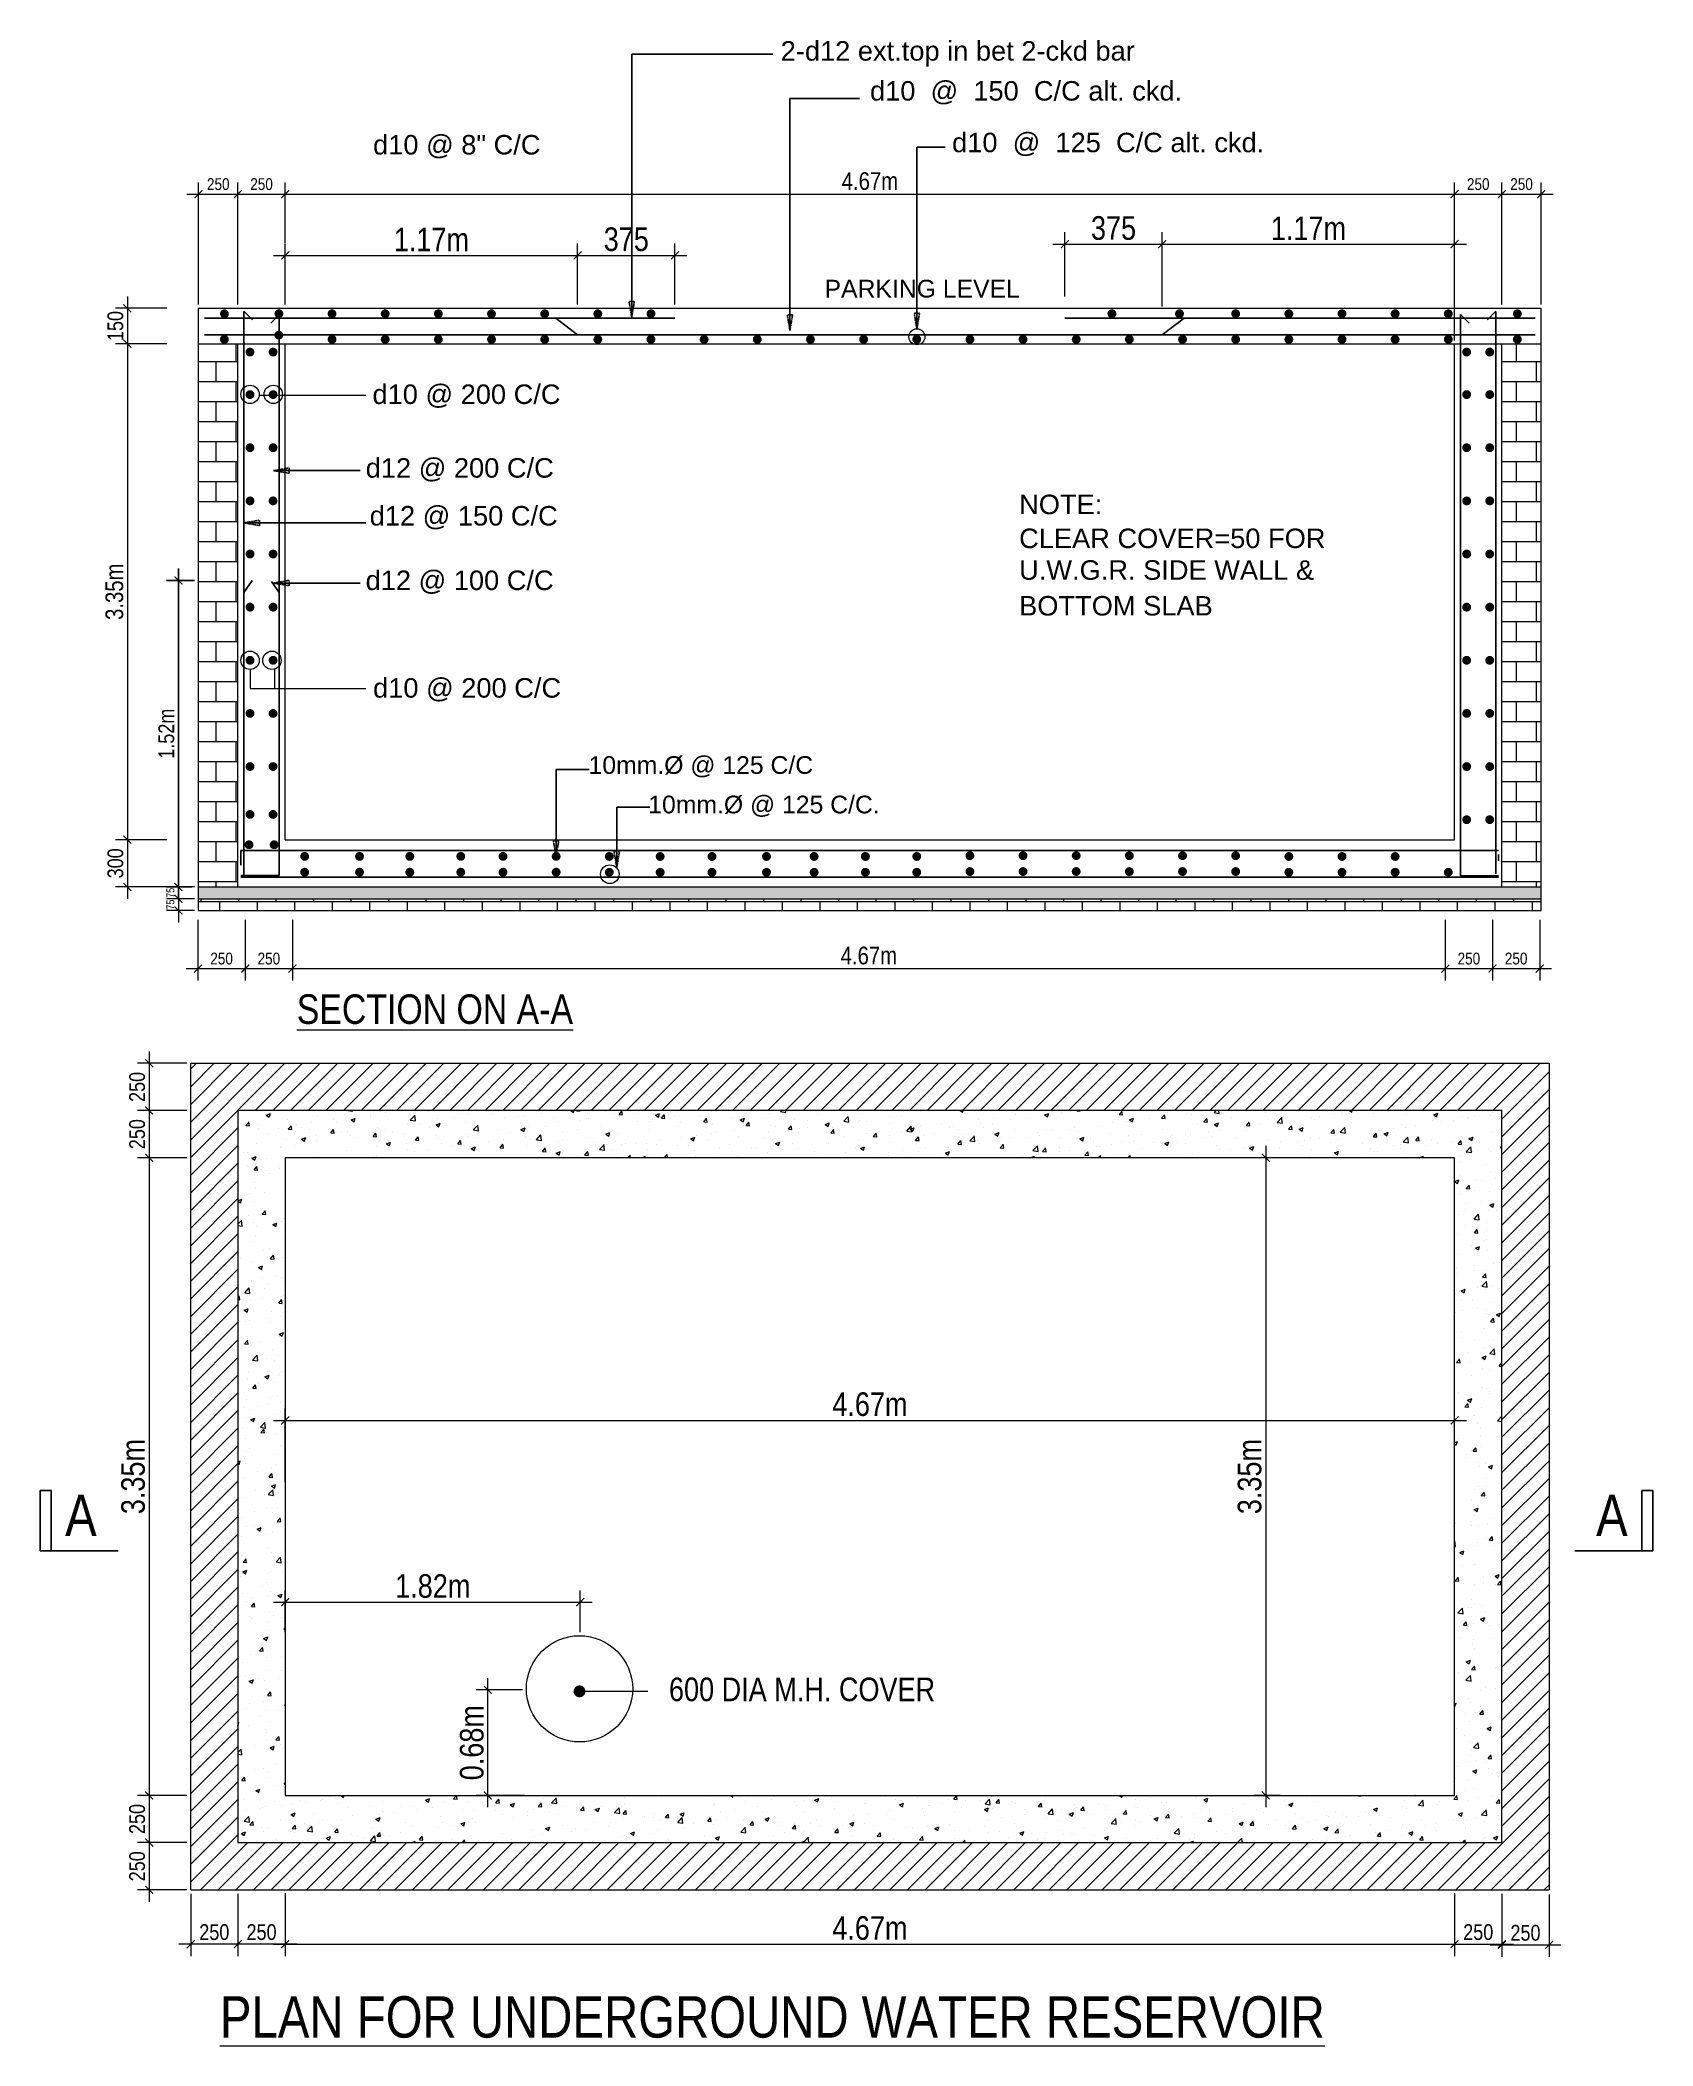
# Model space of a CAD drawing. Header units: inches. Extents: x -100787 to 3653, y -96809 to -8632.
# Drawn here: x -76889 to -76479, y -94201 to -93691 of the extents above; entities that cross this region are included whole.
import ezdxf

# ---------------------------------------------------------------- set-up
doc = ezdxf.new("R2010")
doc.units = ezdxf.units.IN
doc.header["$MEASUREMENT"] = 0
doc.header["$PDMODE"] = 99
for name, pattern in [('ACAD_ISO04W100', [30.5, 24, -3, 0.5, -3]), ('DASHED2', [0.375, 0.25, -0.125]), ('HIDDEN2', [0.1875, 0.125, -0.0625])]:
    doc.linetypes.add(name, pattern=pattern)
for name, color, linetype, lineweight in [('BIG TEXT', 82, 'Continuous', 9), ('DIM', 7, 'Continuous', 15), ('GRID', 8, 'ACAD_ISO04W100', 15), ('halka line', 130, 'HIDDEN2', 9), ('TAXT', 150, 'Continuous', 0), ('U.G.W.R.', 130, 'DASHED2', 5), ('wall1', 253, 'Continuous', 13)]:
    doc.layers.add(name, color=color, linetype=linetype, lineweight=lineweight)
doc.layers.add('Rod', color=1, linetype='Continuous')
doc.layers.add('SECTION', color=7, linetype='Continuous')
doc.layers.add('text', color=7, linetype='Continuous', true_color=0x6a7cf1)
doc.styles.add('ARIAL', font='arial.ttf')
doc.styles.add('ARIL', font='arial.ttf')
doc.styles.get("Standard").update_dxf_attribs({"font": 'ARIALN.TTF'})
doc.dimstyles.new('1- 8', dxfattribs={"dimtxt": 7.5, "dimasz": 4, "dimexe": 4, "dimexo": 4, "dimgap": 1, "dimtad": 1, "dimdec": 1, "dimzin": 3, "dimdsep": 46, "dimlunit": 4, "dimtxsty": 'ARIAL', "dimblk": 'ARCHTICK', "dimcen": 0, "dimdle": 4, "dimclrd": 150, "dimclre": 132, "dimclrt": 7, "dimadec": 0, "dimazin": 1, "dimtm": 1e-09, "dimtfac": 1, "dimtdec": 1, "dimtix": 1, "dimtofl": 0, "dimtmove": 1, "dimatfit": 3, "dimldrblk": 'CLOSEDBLANK', "dimfxl": 1, "dimtolj": 1, "dimtzin": 0, "dimarcsym": 0})
doc.dimstyles.new('1_8', dxfattribs={"dimscale": 0, "dimtxt": 7, "dimasz": 4, "dimexe": 4, "dimexo": 4, "dimgap": 1, "dimtad": 1, "dimdec": 8, "dimzin": 3, "dimdsep": 46, "dimlunit": 4, "dimtxsty": 'ARIAL', "dimblk": 'ARCHTICK', "dimcen": 0, "dimdle": 4, "dimse1": 1, "dimse2": 1, "dimsd1": 1, "dimsd2": 1, "dimclrd": 150, "dimclre": 132, "dimclrt": 254, "dimadec": 0, "dimazin": 1, "dimtm": 1e-09, "dimtfac": 1, "dimtdec": 8, "dimtix": 1, "dimtofl": 0, "dimtmove": 0, "dimatfit": 3, "dimldrblk": 'CLOSEDBLANK', "dimfxl": 1, "dimtolj": 1, "dimtzin": 0, "dimarcsym": 0})
doc.dimstyles.new('L-SECTION', dxfattribs={"dimtxt": 4, "dimasz": 2, "dimexe": 3, "dimexo": 1, "dimgap": 1, "dimtad": 1, "dimdec": 0, "dimzin": 3, "dimdsep": 46, "dimlunit": 4, "dimtxsty": 'Standard', "dimblk1": 'ARCHTICK', "dimblk2": 'ARCHTICK', "dimsah": 1, "dimcen": 0.09375, "dimdle": 3, "dimclrd": 6, "dimclre": 6, "dimclrt": 6, "dimadec": 0, "dimazin": 0, "dimtfac": 1, "dimtdec": 0, "dimtofl": 0, "dimtmove": 1, "dimatfit": 3, "dimldrblk": 'ARCHTICK', "dimfxl": 3, "dimtolj": 1, "dimtzin": 0, "dimlwd": -1, "dimlwe": -1, "dimarcsym": 0})
pattern_1 = [(0, (-87039.8426, -79051.1714), (0, 5.08), []), (90, (-87039.843, -79051.171), (-10.16, 6e-16), [5.08, -5.08]), (90, (-87034.763, -79051.171), (-10.16, 6e-16), [-5.08, 5.08])]

msp = doc.modelspace()

# ---------------------------------------------------------------- texts
at = {"layer": 'BIG TEXT'}
msp.add_text('%%uPLAN FOR UNDERGROUND WATER RESERVOIR', height=10.5, dxfattribs=at).set_placement((-76843.34, -94198.81))
at = {"layer": 'DIM', "linetype": 'ByBlock'}
msp.add_text('%%uSECTION ON A-A', height=7.5, dxfattribs=at).set_placement((-76823.82, -93941.27))
at = {"layer": 'TAXT', "ltscale": 7}
for s, height, p in [('A', 10.5, (-76882.65, -94071.38)), ('A', 10.5, (-76493.82, -94071.38)), ('600 DIA M.H. COVER', 6, (-76729.29, -94113.34))]:
    msp.add_text(s, height=height, dxfattribs=at).set_placement(p)
at = {"layer": 'text', "style": 'ARIL'}
for s, height, p in [('2-d12 ext.top in bet 2-ckd bar', 4.95, (-76700.92, -93696.54)), ('d10  @  150  C/C alt. ckd.', 4.95, (-76678.23, -93706.69)), ('d10 @ 8" C/C', 4.95, (-76804.44, -93720.38)), ('d10  @  125  C/C alt. ckd.', 4.95, (-76657.38, -93719.81)), ('PARKING LEVEL', 4.5, (-76689.78, -93756.72)), ('d10 @ 200 C/C', 4.95, (-76804.59, -93783.77)), ('d12 @ 200 C/C', 4.95, (-76806.31, -93802.49)), ('d12 @ 150 C/C', 4.95, (-76805.3, -93814.65)), ('NOTE:', 4.95, (-76640.36, -93811.76)), ('CLEAR COVER=50 FOR', 4.95, (-76640.36, -93820.38)), ('U.W.G.R. SIDE WALL &', 4.95, (-76640.36, -93828.43)), ('d12 @ 100 C/C ', 4.95, (-76806.34, -93831.04)), ('BOTTOM SLAB', 4.95, (-76640.36, -93837.51)), ('d10 @ 200 C/C', 4.95, (-76804.44, -93858.38)), ('10mm.%%C @ 125 C/C ', 4.5, (-76749.71, -93877.75)), ('10mm.%%C @ 125 C/C.', 4.5, (-76734.55, -93887.78))]:
    msp.add_text(s, height=height, dxfattribs=at).set_placement(p)

# ---------------------------------------------------------------- blocks, each defined once
blk = doc.blocks.new('_ArchTick')
at = {"layer": 'GRID', "color": 0, "const_width": 0.15}
blk.add_lwpolyline([(-0.5, -0.5), (0.5, 0.5)], dxfattribs=at)
blk = doc.blocks.new('*D708')
at = {"layer": 'Defpoints', "color": 0, "linetype": 'ByBlock'}
for p in [(-76826.76, -94161.1), (-76529.76, -94161.1), (-76529.76, -94175.08)]:
    blk.add_point(p, dxfattribs=at)
at = {"layer": 'DIM', "color": 6}
for p, q in [((-76826.76, -94162.1), (-76826.76, -94178.08)), ((-76529.76, -94162.1), (-76529.76, -94178.08)), ((-76829.76, -94175.08), (-76526.76, -94175.08))]:
    blk.add_line(p, q, dxfattribs=at)
at = {"layer": 'DIM', "color": 6, "linetype": 'ByBlock', "xscale": 2, "yscale": 2, "zscale": 2, "rotation": 180}
blk.add_blockref('_ArchTick', (-76826.76, -94175.08), dxfattribs=at)
at = {"layer": 'DIM', "color": 6, "linetype": 'ByBlock', "xscale": 2, "yscale": 2, "zscale": 2}
blk.add_blockref('_ArchTick', (-76529.76, -94175.08), dxfattribs=at)
at = {"layer": 'DIM', "color": 6, "linetype": 'ByBlock', "insert": (-76678.26, -94171.01), "char_height": 4, "attachment_point": 5}
blk.add_mtext('\\A1;{\\H1.5x;4.67m}', dxfattribs=at)
blk = doc.blocks.new('*D709')
at = {"layer": 'Defpoints', "color": 0, "linetype": 'ByBlock'}
for p in [(-76529.76, -94161.1), (-76517.76, -94161.28), (-76517.76, -94175.08)]:
    blk.add_point(p, dxfattribs=at)
at = {"layer": 'DIM', "color": 6}
for p, q in [((-76529.76, -94162.1), (-76529.76, -94178.08)), ((-76517.76, -94162.28), (-76517.76, -94178.08)), ((-76532.76, -94175.08), (-76514.76, -94175.08))]:
    blk.add_line(p, q, dxfattribs=at)
at = {"layer": 'DIM', "color": 6, "linetype": 'ByBlock', "xscale": 2, "yscale": 2, "zscale": 2, "rotation": 180}
blk.add_blockref('_ArchTick', (-76529.76, -94175.08), dxfattribs=at)
at = {"layer": 'DIM', "color": 6, "linetype": 'ByBlock', "xscale": 2, "yscale": 2, "zscale": 2}
blk.add_blockref('_ArchTick', (-76517.76, -94175.08), dxfattribs=at)
at = {"layer": 'DIM', "color": 6, "linetype": 'ByBlock', "insert": (-76523.76, -94172.03), "char_height": 4, "attachment_point": 5}
blk.add_mtext('\\A1;250', dxfattribs=at)
blk = doc.blocks.new('*D710')
at = {"layer": 'Defpoints', "color": 0, "linetype": 'ByBlock'}
for p in [(-76850.76, -93963.28), (-76861.31, -93975.28), (-76850.76, -93975.28)]:
    blk.add_point(p, dxfattribs=at)
at = {"layer": 'DIM', "color": 6}
for p, q in [((-76861.31, -93960.28), (-76861.31, -93978.28)), ((-76851.76, -93963.28), (-76864.31, -93963.28)), ((-76851.76, -93975.28), (-76864.31, -93975.28))]:
    blk.add_line(p, q, dxfattribs=at)
at = {"layer": 'DIM', "color": 6, "linetype": 'ByBlock', "xscale": 2, "yscale": 2, "zscale": 2}
for p, rotation in [((-76861.31, -93963.28), 90), ((-76861.31, -93975.28), 270)]:
    blk.add_blockref('_ArchTick', p, dxfattribs=dict(at, rotation=rotation))
at = {"layer": 'DIM', "color": 6, "linetype": 'ByBlock', "insert": (-76864.35, -93969.28), "char_height": 4, "attachment_point": 5, "rotation": 90}
blk.add_mtext('\\A1;250', dxfattribs=at)
blk = doc.blocks.new('*D711')
at = {"layer": 'Defpoints', "color": 0, "linetype": 'ByBlock'}
for p in [(-76850.76, -93975.28), (-76861.31, -94137.28), (-76850.76, -94137.28)]:
    blk.add_point(p, dxfattribs=at)
at = {"layer": 'DIM', "color": 6}
for p, q in [((-76861.31, -93972.28), (-76861.31, -94140.28)), ((-76851.76, -93975.28), (-76864.31, -93975.28)), ((-76851.76, -94137.28), (-76864.31, -94137.28))]:
    blk.add_line(p, q, dxfattribs=at)
at = {"layer": 'DIM', "color": 6, "linetype": 'ByBlock', "xscale": 2, "yscale": 2, "zscale": 2}
for p, rotation in [((-76861.31, -93975.28), 90), ((-76861.31, -94137.28), 270)]:
    blk.add_blockref('_ArchTick', p, dxfattribs=dict(at, rotation=rotation))
at = {"layer": 'DIM', "color": 6, "linetype": 'ByBlock', "insert": (-76865.37, -94056.28), "char_height": 4, "attachment_point": 5, "rotation": 90}
blk.add_mtext('\\A1;{\\H1.5x;3.35m}', dxfattribs=at)
blk = doc.blocks.new('*D712')
at = {"layer": 'Defpoints', "color": 0, "linetype": 'ByBlock'}
for p in [(-76850.76, -94137.28), (-76861.31, -94149.28), (-76850.76, -94149.28)]:
    blk.add_point(p, dxfattribs=at)
at = {"layer": 'DIM', "color": 6}
for p, q in [((-76861.31, -94134.28), (-76861.31, -94152.28)), ((-76851.76, -94137.28), (-76864.31, -94137.28)), ((-76851.76, -94149.28), (-76864.31, -94149.28))]:
    blk.add_line(p, q, dxfattribs=at)
at = {"layer": 'DIM', "color": 6, "linetype": 'ByBlock', "xscale": 2, "yscale": 2, "zscale": 2}
for p, rotation in [((-76861.31, -94137.28), 90), ((-76861.31, -94149.28), 270)]:
    blk.add_blockref('_ArchTick', p, dxfattribs=dict(at, rotation=rotation))
at = {"layer": 'DIM', "color": 6, "linetype": 'ByBlock', "insert": (-76864.35, -94143.28), "char_height": 4, "attachment_point": 5, "rotation": 90}
blk.add_mtext('\\A1;250', dxfattribs=at)
blk = doc.blocks.new('*D713')
at = {"layer": 'Defpoints', "color": 0, "linetype": 'ByBlock'}
for p in [(-76529.76, -94041.99), (-76826.76, -94058.67), (-76529.76, -94058.67)]:
    blk.add_point(p, dxfattribs=at)
at = {"layer": 'DIM', "color": 6}
for p, q in [((-76826.76, -94057.67), (-76826.76, -94038.99)), ((-76529.76, -94057.67), (-76529.76, -94038.99)), ((-76829.76, -94041.99), (-76526.76, -94041.99))]:
    blk.add_line(p, q, dxfattribs=at)
at = {"layer": 'DIM', "color": 6, "linetype": 'ByBlock', "xscale": 2, "yscale": 2, "zscale": 2, "rotation": 180}
blk.add_blockref('_ArchTick', (-76826.76, -94041.99), dxfattribs=at)
at = {"layer": 'DIM', "color": 6, "linetype": 'ByBlock', "xscale": 2, "yscale": 2, "zscale": 2}
blk.add_blockref('_ArchTick', (-76529.76, -94041.99), dxfattribs=at)
at = {"layer": 'DIM', "color": 6, "linetype": 'ByBlock', "insert": (-76678.26, -94037.92), "char_height": 4, "attachment_point": 5}
blk.add_mtext('\\A1;{\\H1.5x;4.67m}', dxfattribs=at)
blk = doc.blocks.new('*D714')
at = {"layer": 'Defpoints', "color": 0, "linetype": 'ByBlock'}
for p in [(-76751.81, -94088.18), (-76826.76, -94096.78), (-76751.81, -94096.78)]:
    blk.add_point(p, dxfattribs=at)
at = {"layer": 'DIM', "color": 6}
for p, q in [((-76829.76, -94088.18), (-76748.81, -94088.18)), ((-76826.76, -94095.78), (-76826.76, -94085.18)), ((-76751.81, -94095.78), (-76751.81, -94085.18))]:
    blk.add_line(p, q, dxfattribs=at)
at = {"layer": 'DIM', "color": 6, "linetype": 'ByBlock', "xscale": 2, "yscale": 2, "zscale": 2, "rotation": 180}
blk.add_blockref('_ArchTick', (-76826.76, -94088.18), dxfattribs=at)
at = {"layer": 'DIM', "color": 6, "linetype": 'ByBlock', "xscale": 2, "yscale": 2, "zscale": 2}
blk.add_blockref('_ArchTick', (-76751.81, -94088.18), dxfattribs=at)
at = {"layer": 'DIM', "color": 6, "linetype": 'ByBlock', "insert": (-76789.28, -94084.12), "char_height": 4, "attachment_point": 5}
blk.add_mtext('\\A1;{\\H1.5x;1.82m}', dxfattribs=at)
blk = doc.blocks.new('*D715')
at = {"layer": 'Defpoints', "color": 0, "linetype": 'ByBlock'}
for p in [(-76775.29, -94110.48), (-76765.51, -94110.48), (-76764.94, -94137.28)]:
    blk.add_point(p, dxfattribs=at)
at = {"layer": 'DIM', "color": 6}
for p, q in [((-76766.51, -94110.48), (-76778.29, -94110.48)), ((-76775.29, -94140.28), (-76775.29, -94107.48)), ((-76765.94, -94137.28), (-76778.29, -94137.28))]:
    blk.add_line(p, q, dxfattribs=at)
at = {"layer": 'DIM', "color": 6, "linetype": 'ByBlock', "xscale": 2, "yscale": 2, "zscale": 2}
for p, rotation in [((-76775.29, -94110.48), 90), ((-76775.29, -94137.28), 270)]:
    blk.add_blockref('_ArchTick', p, dxfattribs=dict(at, rotation=rotation))
at = {"layer": 'DIM', "color": 6, "linetype": 'ByBlock', "insert": (-76779.35, -94123.88), "char_height": 4, "attachment_point": 5, "rotation": 90}
blk.add_mtext('\\A1;{\\H1.5x;0.68m}', dxfattribs=at)
blk = doc.blocks.new('_ClosedBlank')
at = {"layer": 'halka line', "color": 0, "lineweight": -2}
for p, q in [((-1, 0.17), (0, 0)), ((-1, 0.17), (-1, -0.17)), ((0, 0), (-1, -0.17))]:
    blk.add_line(p, q, dxfattribs=at)
blk = doc.blocks.new('*D716')
at = {"layer": 'Defpoints', "color": 0, "linetype": 'ByBlock'}
for p in [(-76836.91, -93913.82), (-76824.91, -93913.82), (-76824.91, -93927.22)]:
    blk.add_point(p, dxfattribs=at)
at = {"layer": 'DIM', "color": 6}
for p, q in [((-76836.91, -93914.82), (-76836.91, -93930.22)), ((-76824.91, -93914.82), (-76824.91, -93930.22)), ((-76839.91, -93927.22), (-76821.91, -93927.22))]:
    blk.add_line(p, q, dxfattribs=at)
at = {"layer": 'DIM', "color": 6, "linetype": 'ByBlock', "xscale": 2, "yscale": 2, "zscale": 2, "rotation": 180}
blk.add_blockref('_ArchTick', (-76836.91, -93927.22), dxfattribs=at)
at = {"layer": 'DIM', "color": 6, "linetype": 'ByBlock', "xscale": 2, "yscale": 2, "zscale": 2}
blk.add_blockref('_ArchTick', (-76824.91, -93927.22), dxfattribs=at)
at = {"layer": 'DIM', "color": 6, "linetype": 'ByBlock', "insert": (-76830.91, -93924.69), "char_height": 3, "attachment_point": 5}
blk.add_mtext('\\A1;250', dxfattribs=at)
blk = doc.blocks.new('*D717')
at = {"layer": 'Defpoints', "color": 0, "linetype": 'ByBlock'}
for p in [(-76824.91, -93913.82), (-76532.13, -93913.82), (-76532.13, -93927.22)]:
    blk.add_point(p, dxfattribs=at)
at = {"layer": 'DIM', "color": 6}
for p, q in [((-76824.91, -93914.82), (-76824.91, -93930.22)), ((-76532.13, -93914.82), (-76532.13, -93930.22)), ((-76827.91, -93927.22), (-76529.13, -93927.22))]:
    blk.add_line(p, q, dxfattribs=at)
at = {"layer": 'DIM', "color": 6, "linetype": 'ByBlock', "xscale": 2, "yscale": 2, "zscale": 2, "rotation": 180}
blk.add_blockref('_ArchTick', (-76824.91, -93927.22), dxfattribs=at)
at = {"layer": 'DIM', "color": 6, "linetype": 'ByBlock', "xscale": 2, "yscale": 2, "zscale": 2}
blk.add_blockref('_ArchTick', (-76532.13, -93927.22), dxfattribs=at)
at = {"layer": 'DIM', "color": 6, "linetype": 'ByBlock', "insert": (-76678.52, -93923.92), "char_height": 3, "attachment_point": 5}
blk.add_mtext('\\A1;{\\H1.5x;4.67m}', dxfattribs=at)
blk = doc.blocks.new('*D718')
at = {"layer": 'Defpoints', "color": 0, "linetype": 'ByBlock'}
for p in [(-76532.13, -93913.82), (-76520.13, -93913.82), (-76520.13, -93927.22)]:
    blk.add_point(p, dxfattribs=at)
at = {"layer": 'DIM', "color": 6}
for p, q in [((-76532.13, -93914.82), (-76532.13, -93930.22)), ((-76520.13, -93914.82), (-76520.13, -93930.22)), ((-76535.13, -93927.22), (-76517.13, -93927.22))]:
    blk.add_line(p, q, dxfattribs=at)
at = {"layer": 'DIM', "color": 6, "linetype": 'ByBlock', "xscale": 2, "yscale": 2, "zscale": 2, "rotation": 180}
blk.add_blockref('_ArchTick', (-76532.13, -93927.22), dxfattribs=at)
at = {"layer": 'DIM', "color": 6, "linetype": 'ByBlock', "xscale": 2, "yscale": 2, "zscale": 2}
blk.add_blockref('_ArchTick', (-76520.13, -93927.22), dxfattribs=at)
at = {"layer": 'DIM', "color": 6, "linetype": 'ByBlock', "insert": (-76526.13, -93924.69), "char_height": 3, "attachment_point": 5}
blk.add_mtext('\\A1;250', dxfattribs=at)
blk = doc.blocks.new('*D719')
at = {"layer": 'Defpoints', "color": 0, "linetype": 'ByBlock'}
for p in [(-76855.86, -93759.47), (-76866.83, -93768.47), (-76855.86, -93768.47)]:
    blk.add_point(p, dxfattribs=at)
at = {"layer": 'DIM', "color": 6}
for p, q in [((-76866.83, -93756.47), (-76866.83, -93771.47)), ((-76856.86, -93759.47), (-76869.83, -93759.47)), ((-76856.86, -93768.47), (-76869.83, -93768.47))]:
    blk.add_line(p, q, dxfattribs=at)
at = {"layer": 'DIM', "color": 6, "linetype": 'ByBlock', "xscale": 2, "yscale": 2, "zscale": 2}
for p, rotation in [((-76866.83, -93759.47), 90), ((-76866.83, -93768.47), 270)]:
    blk.add_blockref('_ArchTick', p, dxfattribs=dict(at, rotation=rotation))
at = {"layer": 'DIM', "color": 6, "linetype": 'ByBlock', "insert": (-76869.87, -93763.97), "char_height": 3, "attachment_point": 5, "rotation": 90}
blk.add_mtext('\\A1;{\\H1.333x;150}', dxfattribs=at)
blk = doc.blocks.new('*D720')
at = {"layer": 'Defpoints', "color": 0, "linetype": 'ByBlock'}
for p in [(-76855.86, -93768.47), (-76866.83, -93894.47), (-76855.86, -93894.47)]:
    blk.add_point(p, dxfattribs=at)
at = {"layer": 'DIM', "color": 6}
for p, q in [((-76856.86, -93768.47), (-76869.83, -93768.47)), ((-76866.83, -93765.47), (-76866.83, -93897.47)), ((-76856.86, -93894.47), (-76869.83, -93894.47))]:
    blk.add_line(p, q, dxfattribs=at)
at = {"layer": 'DIM', "color": 6, "linetype": 'ByBlock', "xscale": 2, "yscale": 2, "zscale": 2}
for p, rotation in [((-76866.83, -93768.47), 90), ((-76866.83, -93894.47), 270)]:
    blk.add_blockref('_ArchTick', p, dxfattribs=dict(at, rotation=rotation))
at = {"layer": 'DIM', "color": 6, "linetype": 'ByBlock', "insert": (-76870.12, -93831.47), "char_height": 3, "attachment_point": 5, "rotation": 90}
blk.add_mtext('\\A1;{\\H1.5x;3.35m}', dxfattribs=at)
blk = doc.blocks.new('*D721')
at = {"layer": 'Defpoints', "color": 0, "linetype": 'ByBlock'}
for p in [(-76855.86, -93894.47), (-76866.83, -93906.47), (-76855.86, -93906.47)]:
    blk.add_point(p, dxfattribs=at)
at = {"layer": 'DIM', "color": 6}
for p, q in [((-76856.86, -93894.47), (-76869.83, -93894.47)), ((-76866.83, -93891.47), (-76866.83, -93909.47)), ((-76856.86, -93906.47), (-76869.83, -93906.47))]:
    blk.add_line(p, q, dxfattribs=at)
at = {"layer": 'DIM', "color": 6, "linetype": 'ByBlock', "xscale": 2, "yscale": 2, "zscale": 2}
for p, rotation in [((-76866.83, -93894.47), 90), ((-76866.83, -93906.47), 270)]:
    blk.add_blockref('_ArchTick', p, dxfattribs=dict(at, rotation=rotation))
at = {"layer": 'DIM', "color": 6, "linetype": 'ByBlock', "insert": (-76869.87, -93900.47), "char_height": 3, "attachment_point": 5, "rotation": 90}
blk.add_mtext('\\A1;{\\H1.333x;300}', dxfattribs=at)
blk = doc.blocks.new('*D741')
at = {"layer": 'Defpoints', "color": 0, "linetype": 'ByBlock'}
for p in [(-76573.03, -93975.28), (-76577.74, -94137.28), (-76573.03, -94137.28)]:
    blk.add_point(p, dxfattribs=at)
at = {"layer": 'DIM', "color": 6}
for p, q in [((-76577.74, -93972.28), (-76577.74, -94140.28)), ((-76574.03, -93975.28), (-76580.74, -93975.28)), ((-76574.03, -94137.28), (-76580.74, -94137.28))]:
    blk.add_line(p, q, dxfattribs=at)
at = {"layer": 'DIM', "color": 6, "linetype": 'ByBlock', "xscale": 2, "yscale": 2, "zscale": 2}
for p, rotation in [((-76577.74, -93975.28), 90), ((-76577.74, -94137.28), 270)]:
    blk.add_blockref('_ArchTick', p, dxfattribs=dict(at, rotation=rotation))
at = {"layer": 'DIM', "color": 6, "linetype": 'ByBlock', "insert": (-76581.8, -94056.28), "char_height": 4, "attachment_point": 5, "rotation": 90}
blk.add_mtext('\\A1;{\\H1.5x;3.35m}', dxfattribs=at)
blk = doc.blocks.new('*D722')
at = {"layer": 'Defpoints', "color": 0}
for p in [(-76838.76, -94161.28), (-76826.76, -94162.16), (-76838.76, -94175.08)]:
    blk.add_point(p, dxfattribs=at)
at = {"layer": 'DIM', "color": 6}
for p, q in [((-76838.76, -94162.28), (-76838.76, -94178.08)), ((-76826.76, -94163.16), (-76826.76, -94178.08)), ((-76823.76, -94175.08), (-76841.76, -94175.08))]:
    blk.add_line(p, q, dxfattribs=at)
at = {"layer": 'DIM', "color": 6, "xscale": 2, "yscale": 2, "zscale": 2, "rotation": 180}
blk.add_blockref('_ArchTick', (-76838.76, -94175.08), dxfattribs=at)
at = {"layer": 'DIM', "color": 6, "xscale": 2, "yscale": 2, "zscale": 2}
blk.add_blockref('_ArchTick', (-76826.76, -94175.08), dxfattribs=at)
at = {"layer": 'DIM', "color": 6, "insert": (-76832.76, -94172.03), "char_height": 4, "attachment_point": 5}
blk.add_mtext('\\A1;250', dxfattribs=at)
blk = doc.blocks.new('*D723')
at = {"layer": 'Defpoints', "color": 0}
for p in [(-76850.76, -94161.28), (-76838.76, -94162.16), (-76850.76, -94175.08)]:
    blk.add_point(p, dxfattribs=at)
at = {"layer": 'DIM', "color": 6}
for p, q in [((-76850.76, -94162.28), (-76850.76, -94178.08)), ((-76838.76, -94163.16), (-76838.76, -94178.08)), ((-76835.76, -94175.08), (-76853.76, -94175.08))]:
    blk.add_line(p, q, dxfattribs=at)
at = {"layer": 'DIM', "color": 6, "xscale": 2, "yscale": 2, "zscale": 2, "rotation": 180}
blk.add_blockref('_ArchTick', (-76850.76, -94175.08), dxfattribs=at)
at = {"layer": 'DIM', "color": 6, "xscale": 2, "yscale": 2, "zscale": 2}
blk.add_blockref('_ArchTick', (-76838.76, -94175.08), dxfattribs=at)
at = {"layer": 'DIM', "color": 6, "insert": (-76844.76, -94172.03), "char_height": 4, "attachment_point": 5}
blk.add_mtext('\\A1;250', dxfattribs=at)
blk = doc.blocks.new('*D724')
at = {"layer": 'Defpoints', "color": 0, "linetype": 'ByBlock'}
for p in [(-76850.76, -93951.28), (-76861.31, -93963.28), (-76850.76, -93963.28)]:
    blk.add_point(p, dxfattribs=at)
at = {"layer": 'DIM', "color": 6}
for p, q in [((-76851.76, -93951.28), (-76864.31, -93951.28)), ((-76861.31, -93948.28), (-76861.31, -93966.28)), ((-76851.76, -93963.28), (-76864.31, -93963.28))]:
    blk.add_line(p, q, dxfattribs=at)
at = {"layer": 'DIM', "color": 6, "linetype": 'ByBlock', "xscale": 2, "yscale": 2, "zscale": 2}
for p, rotation in [((-76861.31, -93951.28), 90), ((-76861.31, -93963.28), 270)]:
    blk.add_blockref('_ArchTick', p, dxfattribs=dict(at, rotation=rotation))
at = {"layer": 'DIM', "color": 6, "linetype": 'ByBlock', "insert": (-76864.35, -93957.28), "char_height": 4, "attachment_point": 5, "rotation": 90}
blk.add_mtext('\\A1;250', dxfattribs=at)
blk = doc.blocks.new('*D725')
at = {"layer": 'Defpoints', "color": 0, "linetype": 'ByBlock'}
for p in [(-76517.76, -94161.28), (-76505.76, -94161.46), (-76505.76, -94175.25)]:
    blk.add_point(p, dxfattribs=at)
at = {"layer": 'DIM', "color": 6}
for p, q in [((-76517.76, -94162.28), (-76517.76, -94178.25)), ((-76505.76, -94162.46), (-76505.76, -94178.25)), ((-76520.76, -94175.25), (-76502.76, -94175.25))]:
    blk.add_line(p, q, dxfattribs=at)
at = {"layer": 'DIM', "color": 6, "linetype": 'ByBlock', "xscale": 2, "yscale": 2, "zscale": 2, "rotation": 180}
blk.add_blockref('_ArchTick', (-76517.76, -94175.25), dxfattribs=at)
at = {"layer": 'DIM', "color": 6, "linetype": 'ByBlock', "xscale": 2, "yscale": 2, "zscale": 2}
blk.add_blockref('_ArchTick', (-76505.76, -94175.25), dxfattribs=at)
at = {"layer": 'DIM', "color": 6, "linetype": 'ByBlock', "insert": (-76511.76, -94172.21), "char_height": 4, "attachment_point": 5}
blk.add_mtext('\\A1;250', dxfattribs=at)
blk = doc.blocks.new('*D726')
at = {"layer": 'Defpoints', "color": 0, "linetype": 'ByBlock'}
for p in [(-76850.76, -94149.28), (-76861.31, -94161.28), (-76850.76, -94161.28)]:
    blk.add_point(p, dxfattribs=at)
at = {"layer": 'DIM', "color": 6}
for p, q in [((-76851.76, -94149.28), (-76864.31, -94149.28)), ((-76861.31, -94146.28), (-76861.31, -94164.28)), ((-76851.76, -94161.28), (-76864.31, -94161.28))]:
    blk.add_line(p, q, dxfattribs=at)
at = {"layer": 'DIM', "color": 6, "linetype": 'ByBlock', "xscale": 2, "yscale": 2, "zscale": 2}
for p, rotation in [((-76861.31, -94149.28), 90), ((-76861.31, -94161.28), 270)]:
    blk.add_blockref('_ArchTick', p, dxfattribs=dict(at, rotation=rotation))
at = {"layer": 'DIM', "color": 6, "linetype": 'ByBlock', "insert": (-76864.35, -94155.28), "char_height": 4, "attachment_point": 5, "rotation": 90}
blk.add_mtext('\\A1;250', dxfattribs=at)
blk = doc.blocks.new('*D727')
at = {"layer": 'Defpoints', "color": 0, "linetype": 'ByBlock'}
for p in [(-76826.76, -93730.46), (-76826.76, -93743.86), (-76838.76, -93759.47)]:
    blk.add_point(p, dxfattribs=at)
at = {"layer": 'DIM', "color": 6}
for p, q in [((-76838.76, -93758.47), (-76838.76, -93727.46)), ((-76826.76, -93742.86), (-76826.76, -93727.46)), ((-76841.76, -93730.46), (-76823.76, -93730.46))]:
    blk.add_line(p, q, dxfattribs=at)
at = {"layer": 'DIM', "color": 6, "linetype": 'ByBlock', "xscale": 2, "yscale": 2, "zscale": 2, "rotation": 180}
blk.add_blockref('_ArchTick', (-76838.76, -93730.46), dxfattribs=at)
at = {"layer": 'DIM', "color": 6, "linetype": 'ByBlock', "xscale": 2, "yscale": 2, "zscale": 2}
blk.add_blockref('_ArchTick', (-76826.76, -93730.46), dxfattribs=at)
at = {"layer": 'DIM', "color": 6, "linetype": 'ByBlock', "insert": (-76832.76, -93727.93), "char_height": 3, "attachment_point": 5}
blk.add_mtext('\\A1;250', dxfattribs=at)
blk = doc.blocks.new('*D728')
at = {"layer": 'Defpoints', "color": 0, "linetype": 'ByBlock'}
for p in [(-76529.76, -93730.46), (-76826.76, -93743.86), (-76529.76, -93743.86)]:
    blk.add_point(p, dxfattribs=at)
at = {"layer": 'DIM', "color": 6}
for p, q in [((-76826.76, -93742.86), (-76826.76, -93727.46)), ((-76529.76, -93742.86), (-76529.76, -93727.46)), ((-76829.76, -93730.46), (-76526.76, -93730.46))]:
    blk.add_line(p, q, dxfattribs=at)
at = {"layer": 'DIM', "color": 6, "linetype": 'ByBlock', "xscale": 2, "yscale": 2, "zscale": 2, "rotation": 180}
blk.add_blockref('_ArchTick', (-76826.76, -93730.46), dxfattribs=at)
at = {"layer": 'DIM', "color": 6, "linetype": 'ByBlock', "xscale": 2, "yscale": 2, "zscale": 2}
blk.add_blockref('_ArchTick', (-76529.76, -93730.46), dxfattribs=at)
at = {"layer": 'DIM', "color": 6, "linetype": 'ByBlock', "insert": (-76678.26, -93727.16), "char_height": 3, "attachment_point": 5}
blk.add_mtext('\\A1;{\\H1.5x;4.67m}', dxfattribs=at)
blk = doc.blocks.new('*D729')
at = {"layer": 'Defpoints', "color": 0, "linetype": 'ByBlock'}
for p in [(-76752.51, -93746.02), (-76826.76, -93759.47), (-76752.51, -93759.47)]:
    blk.add_point(p, dxfattribs=at)
at = {"layer": 'DIM', "color": 6}
for p, q in [((-76826.76, -93758.47), (-76826.76, -93743.02)), ((-76752.51, -93758.47), (-76752.51, -93743.02)), ((-76829.76, -93746.02), (-76749.51, -93746.02))]:
    blk.add_line(p, q, dxfattribs=at)
at = {"layer": 'DIM', "color": 6, "linetype": 'ByBlock', "xscale": 2, "yscale": 2, "zscale": 2, "rotation": 180}
blk.add_blockref('_ArchTick', (-76826.76, -93746.02), dxfattribs=at)
at = {"layer": 'DIM', "color": 6, "linetype": 'ByBlock', "xscale": 2, "yscale": 2, "zscale": 2}
blk.add_blockref('_ArchTick', (-76752.51, -93746.02), dxfattribs=at)
at = {"layer": 'DIM', "color": 6, "linetype": 'ByBlock', "insert": (-76789.63, -93742), "char_height": 3, "attachment_point": 5}
blk.add_mtext('\\A1;{\\H2x;1.17m}', dxfattribs=at)
blk = doc.blocks.new('*D730')
at = {"layer": 'Defpoints', "color": 0, "linetype": 'ByBlock'}
for p in [(-76727.76, -93746.02), (-76752.51, -93759.47), (-76727.76, -93759.47)]:
    blk.add_point(p, dxfattribs=at)
at = {"layer": 'DIM', "color": 6}
for p, q in [((-76752.51, -93758.47), (-76752.51, -93743.02)), ((-76727.76, -93758.47), (-76727.76, -93743.02)), ((-76755.51, -93746.02), (-76724.76, -93746.02))]:
    blk.add_line(p, q, dxfattribs=at)
at = {"layer": 'DIM', "color": 6, "linetype": 'ByBlock', "xscale": 2, "yscale": 2, "zscale": 2, "rotation": 180}
blk.add_blockref('_ArchTick', (-76752.51, -93746.02), dxfattribs=at)
at = {"layer": 'DIM', "color": 6, "linetype": 'ByBlock', "xscale": 2, "yscale": 2, "zscale": 2}
blk.add_blockref('_ArchTick', (-76727.76, -93746.02), dxfattribs=at)
at = {"layer": 'DIM', "color": 6, "linetype": 'ByBlock', "insert": (-76740.13, -93741.95), "char_height": 3, "attachment_point": 5}
blk.add_mtext('\\A1;{\\H2x;375}', dxfattribs=at)
blk = doc.blocks.new('*D731')
at = {"layer": 'Defpoints', "color": 0, "linetype": 'ByBlock'}
for p in [(-76604.01, -93743.16), (-76628.76, -93757.5), (-76604.01, -93757.5)]:
    blk.add_point(p, dxfattribs=at)
at = {"layer": 'DIM', "color": 6}
for p, q in [((-76631.76, -93743.16), (-76601.01, -93743.16)), ((-76628.76, -93756.5), (-76628.76, -93740.16)), ((-76604.01, -93756.5), (-76604.01, -93740.16))]:
    blk.add_line(p, q, dxfattribs=at)
at = {"layer": 'DIM', "color": 6, "linetype": 'ByBlock', "xscale": 2, "yscale": 2, "zscale": 2, "rotation": 180}
blk.add_blockref('_ArchTick', (-76628.76, -93743.16), dxfattribs=at)
at = {"layer": 'DIM', "color": 6, "linetype": 'ByBlock', "xscale": 2, "yscale": 2, "zscale": 2}
blk.add_blockref('_ArchTick', (-76604.01, -93743.16), dxfattribs=at)
at = {"layer": 'DIM', "color": 6, "linetype": 'ByBlock', "insert": (-76616.38, -93739.1), "char_height": 3, "attachment_point": 5}
blk.add_mtext('\\A1;{\\H2x;375}', dxfattribs=at)
blk = doc.blocks.new('*D732')
at = {"layer": 'Defpoints', "color": 0, "linetype": 'ByBlock'}
for p in [(-76529.76, -93743.16), (-76604.01, -93759.97), (-76529.76, -93768.62)]:
    blk.add_point(p, dxfattribs=at)
at = {"layer": 'DIM', "color": 6}
for p, q in [((-76607.01, -93743.16), (-76526.76, -93743.16)), ((-76604.01, -93758.97), (-76604.01, -93740.16)), ((-76529.76, -93767.62), (-76529.76, -93740.16))]:
    blk.add_line(p, q, dxfattribs=at)
at = {"layer": 'DIM', "color": 6, "linetype": 'ByBlock', "xscale": 2, "yscale": 2, "zscale": 2, "rotation": 180}
blk.add_blockref('_ArchTick', (-76604.01, -93743.16), dxfattribs=at)
at = {"layer": 'DIM', "color": 6, "linetype": 'ByBlock', "xscale": 2, "yscale": 2, "zscale": 2}
blk.add_blockref('_ArchTick', (-76529.76, -93743.16), dxfattribs=at)
at = {"layer": 'DIM', "color": 6, "linetype": 'ByBlock', "insert": (-76566.88, -93739.15), "char_height": 3, "attachment_point": 5}
blk.add_mtext('\\A1;{\\H2x;1.17m}', dxfattribs=at)
blk = doc.blocks.new('*D733')
at = {"layer": 'Defpoints', "color": 0, "linetype": 'ByBlock'}
for p in [(-76848.76, -93828.61), (-76853.88, -93906.47), (-76849.49, -93906.47)]:
    blk.add_point(p, dxfattribs=at)
at = {"layer": 'Rod', "color": 6}
for p, q in [((-76849.76, -93828.61), (-76856.88, -93828.61)), ((-76853.88, -93825.61), (-76853.88, -93909.47)), ((-76850.49, -93906.47), (-76856.88, -93906.47))]:
    blk.add_line(p, q, dxfattribs=at)
at = {"layer": 'Rod', "color": 6, "linetype": 'ByBlock', "xscale": 2, "yscale": 2, "zscale": 2}
for p, rotation in [((-76853.88, -93828.61), 90), ((-76853.88, -93906.47), 270)]:
    blk.add_blockref('_ArchTick', p, dxfattribs=dict(at, rotation=rotation))
at = {"layer": 'Rod', "color": 6, "linetype": 'ByBlock', "insert": (-76856.92, -93867.54), "char_height": 3, "attachment_point": 5, "rotation": 90}
blk.add_mtext('\\A1;{\\H1.333x;1.52m}', dxfattribs=at)
blk = doc.blocks.new('*D734')
at = {"layer": 'Defpoints', "color": 0, "linetype": 'ByBlock'}
for p in [(-76848.91, -93913.82), (-76836.91, -93913.82), (-76836.91, -93927.22)]:
    blk.add_point(p, dxfattribs=at)
at = {"layer": 'DIM', "color": 6}
for p, q in [((-76848.91, -93914.82), (-76848.91, -93930.22)), ((-76836.91, -93914.82), (-76836.91, -93930.22)), ((-76851.91, -93927.22), (-76833.91, -93927.22))]:
    blk.add_line(p, q, dxfattribs=at)
at = {"layer": 'DIM', "color": 6, "linetype": 'ByBlock', "xscale": 2, "yscale": 2, "zscale": 2, "rotation": 180}
blk.add_blockref('_ArchTick', (-76848.91, -93927.22), dxfattribs=at)
at = {"layer": 'DIM', "color": 6, "linetype": 'ByBlock', "xscale": 2, "yscale": 2, "zscale": 2}
blk.add_blockref('_ArchTick', (-76836.91, -93927.22), dxfattribs=at)
at = {"layer": 'DIM', "color": 6, "linetype": 'ByBlock', "insert": (-76842.91, -93924.69), "char_height": 3, "attachment_point": 5}
blk.add_mtext('\\A1;250', dxfattribs=at)
blk = doc.blocks.new('*D735')
at = {"layer": 'Defpoints', "color": 0, "linetype": 'ByBlock'}
for p in [(-76520.13, -93913.82), (-76508.13, -93913.82), (-76508.13, -93927.22)]:
    blk.add_point(p, dxfattribs=at)
at = {"layer": 'DIM', "color": 6}
for p, q in [((-76520.13, -93914.82), (-76520.13, -93930.22)), ((-76508.13, -93914.82), (-76508.13, -93930.22)), ((-76523.13, -93927.22), (-76505.13, -93927.22))]:
    blk.add_line(p, q, dxfattribs=at)
at = {"layer": 'DIM', "color": 6, "linetype": 'ByBlock', "xscale": 2, "yscale": 2, "zscale": 2, "rotation": 180}
blk.add_blockref('_ArchTick', (-76520.13, -93927.22), dxfattribs=at)
at = {"layer": 'DIM', "color": 6, "linetype": 'ByBlock', "xscale": 2, "yscale": 2, "zscale": 2}
blk.add_blockref('_ArchTick', (-76508.13, -93927.22), dxfattribs=at)
at = {"layer": 'DIM', "color": 6, "linetype": 'ByBlock', "insert": (-76514.13, -93924.69), "char_height": 3, "attachment_point": 5}
blk.add_mtext('\\A1;250', dxfattribs=at)
blk = doc.blocks.new('*D736')
at = {"layer": 'Defpoints', "color": 0, "linetype": 'ByBlock'}
for p in [(-76848.76, -93906.47), (-76853.88, -93909.47), (-76848.76, -93909.47)]:
    blk.add_point(p, dxfattribs=at)
at = {"layer": 'DIM', "color": 6}
for p, q in [((-76849.76, -93906.47), (-76856.88, -93906.47)), ((-76853.88, -93903.47), (-76853.88, -93912.47)), ((-76849.76, -93909.47), (-76856.88, -93909.47))]:
    blk.add_line(p, q, dxfattribs=at)
at = {"layer": 'DIM', "color": 6, "linetype": 'ByBlock', "xscale": 2, "yscale": 2, "zscale": 2}
for p, rotation in [((-76853.88, -93906.47), 90), ((-76853.88, -93909.47), 270)]:
    blk.add_blockref('_ArchTick', p, dxfattribs=dict(at, rotation=rotation))
at = {"layer": 'DIM', "color": 6, "linetype": 'ByBlock', "insert": (-76855.9, -93907.97), "char_height": 3, "attachment_point": 5, "rotation": 90}
blk.add_mtext('\\A1;{\\H0.6667x;75}', dxfattribs=at)
blk = doc.blocks.new('*D737')
at = {"layer": 'Defpoints', "color": 0, "linetype": 'ByBlock'}
for p in [(-76848.76, -93909.47), (-76853.88, -93912.47), (-76848.76, -93912.47)]:
    blk.add_point(p, dxfattribs=at)
at = {"layer": 'DIM', "color": 6}
for p, q in [((-76853.88, -93906.47), (-76853.88, -93915.47)), ((-76849.76, -93909.47), (-76856.88, -93909.47)), ((-76849.76, -93912.47), (-76856.88, -93912.47))]:
    blk.add_line(p, q, dxfattribs=at)
at = {"layer": 'DIM', "color": 6, "linetype": 'ByBlock', "xscale": 2, "yscale": 2, "zscale": 2}
for p, rotation in [((-76853.88, -93909.47), 90), ((-76853.88, -93912.47), 270)]:
    blk.add_blockref('_ArchTick', p, dxfattribs=dict(at, rotation=rotation))
at = {"layer": 'DIM', "color": 6, "linetype": 'ByBlock', "insert": (-76855.9, -93910.97), "char_height": 3, "attachment_point": 5, "rotation": 90}
blk.add_mtext('\\A1;{\\H0.6667x;75}', dxfattribs=at)
blk = doc.blocks.new('*D738')
at = {"layer": 'Defpoints', "color": 0, "linetype": 'ByBlock'}
for p in [(-76838.76, -93730.46), (-76838.76, -93743.86), (-76848.76, -93759.47)]:
    blk.add_point(p, dxfattribs=at)
at = {"layer": 'DIM', "color": 6}
for p, q in [((-76848.76, -93758.47), (-76848.76, -93727.46)), ((-76838.76, -93742.86), (-76838.76, -93727.46)), ((-76851.76, -93730.46), (-76835.76, -93730.46))]:
    blk.add_line(p, q, dxfattribs=at)
at = {"layer": 'DIM', "color": 6, "linetype": 'ByBlock', "xscale": 2, "yscale": 2, "zscale": 2, "rotation": 180}
blk.add_blockref('_ArchTick', (-76848.76, -93730.46), dxfattribs=at)
at = {"layer": 'DIM', "color": 6, "linetype": 'ByBlock', "xscale": 2, "yscale": 2, "zscale": 2}
blk.add_blockref('_ArchTick', (-76838.76, -93730.46), dxfattribs=at)
at = {"layer": 'DIM', "color": 6, "linetype": 'ByBlock', "insert": (-76843.76, -93727.93), "char_height": 3, "attachment_point": 5}
blk.add_mtext('\\A1;250', dxfattribs=at)
blk = doc.blocks.new('*D739')
at = {"layer": 'Defpoints', "color": 0, "linetype": 'ByBlock'}
for p in [(-76507.76, -93730.46), (-76517.76, -93759.47), (-76507.76, -93759.47)]:
    blk.add_point(p, dxfattribs=at)
at = {"layer": 'DIM', "color": 6}
for p, q in [((-76517.76, -93758.47), (-76517.76, -93727.46)), ((-76507.76, -93758.47), (-76507.76, -93727.46)), ((-76520.76, -93730.46), (-76504.76, -93730.46))]:
    blk.add_line(p, q, dxfattribs=at)
at = {"layer": 'DIM', "color": 6, "linetype": 'ByBlock', "xscale": 2, "yscale": 2, "zscale": 2, "rotation": 180}
blk.add_blockref('_ArchTick', (-76517.76, -93730.46), dxfattribs=at)
at = {"layer": 'DIM', "color": 6, "linetype": 'ByBlock', "xscale": 2, "yscale": 2, "zscale": 2}
blk.add_blockref('_ArchTick', (-76507.76, -93730.46), dxfattribs=at)
at = {"layer": 'DIM', "color": 6, "linetype": 'ByBlock', "insert": (-76512.76, -93727.93), "char_height": 3, "attachment_point": 5}
blk.add_mtext('\\A1;250', dxfattribs=at)
blk = doc.blocks.new('*D740')
at = {"layer": 'Defpoints', "color": 0, "linetype": 'ByBlock'}
for p in [(-76517.76, -93730.46), (-76517.76, -93743.86), (-76529.76, -93759.47)]:
    blk.add_point(p, dxfattribs=at)
at = {"layer": 'DIM', "color": 6}
for p, q in [((-76529.76, -93758.47), (-76529.76, -93727.46)), ((-76517.76, -93742.86), (-76517.76, -93727.46)), ((-76532.76, -93730.46), (-76514.76, -93730.46))]:
    blk.add_line(p, q, dxfattribs=at)
at = {"layer": 'DIM', "color": 6, "linetype": 'ByBlock', "xscale": 2, "yscale": 2, "zscale": 2, "rotation": 180}
blk.add_blockref('_ArchTick', (-76529.76, -93730.46), dxfattribs=at)
at = {"layer": 'DIM', "color": 6, "linetype": 'ByBlock', "xscale": 2, "yscale": 2, "zscale": 2}
blk.add_blockref('_ArchTick', (-76517.76, -93730.46), dxfattribs=at)
at = {"layer": 'DIM', "color": 6, "linetype": 'ByBlock', "insert": (-76523.76, -93727.93), "char_height": 3, "attachment_point": 5}
blk.add_mtext('\\A1;250', dxfattribs=at)

# ---------------------------------------------------------------- dimensions: what is measured, and where the dimension line sits
at = {"layer": 'DIM', "linetype": 'ByBlock'}
for base, p1, p2, text, override, picture, middle in [((-76838.76, -93730.46), (-76848.76, -93759.47), (-76838.76, -93743.86), '250', {"dimtxt": 3}, '*D738', (-76843.76, -93727.93)), ((-76826.76, -93730.46), (-76838.76, -93759.47), (-76826.76, -93743.86), '250', {"dimtxt": 3}, '*D727', (-76832.76, -93727.93)), ((-76529.76, -93730.46), (-76826.76, -93743.86), (-76529.76, -93743.86), '{\\H1.5x;4.67m}', {"dimtxt": 3}, '*D728', (-76678.26, -93727.16)), ((-76517.76, -93730.46), (-76529.76, -93759.47), (-76517.76, -93743.86), '250', {"dimtxt": 3}, '*D740', (-76523.76, -93727.93)), ((-76507.76, -93730.46), (-76517.76, -93759.47), (-76507.76, -93759.47), '250', {"dimtxt": 3}, '*D739', (-76512.76, -93727.93)), ((-76604.01, -93743.16), (-76628.76, -93757.5), (-76604.01, -93757.5), '{\\H2x;375}', {"dimtxt": 3}, '*D731', (-76616.38, -93739.1)), ((-76529.76, -93743.16), (-76604.01, -93759.97), (-76529.76, -93768.62), '{\\H2x;1.17m}', {"dimtxt": 3}, '*D732', (-76566.88, -93739.15)), ((-76752.51, -93746.02), (-76826.76, -93759.47), (-76752.51, -93759.47), '{\\H2x;1.17m}', {"dimtxt": 3}, '*D729', (-76789.63, -93742)), ((-76727.76, -93746.02), (-76752.51, -93759.47), (-76727.76, -93759.47), '{\\H2x;375}', {"dimtxt": 3}, '*D730', (-76740.13, -93741.95)), ((-76836.91, -93927.22), (-76848.91, -93913.82), (-76836.91, -93913.82), '250', {"dimtxt": 3}, '*D734', (-76842.91, -93924.69)), ((-76824.91, -93927.22), (-76836.91, -93913.82), (-76824.91, -93913.82), '250', {"dimtxt": 3}, '*D716', (-76830.91, -93924.69)), ((-76532.13, -93927.22), (-76824.91, -93913.82), (-76532.13, -93913.82), '{\\H1.5x;4.67m}', {"dimtxt": 3}, '*D717', (-76678.52, -93923.92)), ((-76520.13, -93927.22), (-76532.13, -93913.82), (-76520.13, -93913.82), '250', {"dimtxt": 3}, '*D718', (-76526.13, -93924.69)), ((-76508.13, -93927.22), (-76520.13, -93913.82), (-76508.13, -93913.82), '250', {"dimtxt": 3}, '*D735', (-76514.13, -93924.69)), ((-76529.76, -94041.99), (-76826.76, -94058.67), (-76529.76, -94058.67), '{\\H1.5x;4.67m}', {"dimtmove": 1}, '*D713', (-76678.26, -94037.92)), ((-76751.81, -94088.18), (-76826.76, -94096.78), (-76751.81, -94096.78), '{\\H1.5x;1.82m}', {"dimtmove": 1}, '*D714', (-76789.28, -94084.12)), ((-76529.76, -94175.08), (-76826.76, -94161.1), (-76529.76, -94161.1), '{\\H1.5x;4.67m}', {"dimtmove": 1}, '*D708', (-76678.26, -94171.01))]:
    dim = msp.add_linear_dim(base=base, p1=p1, p2=p2, text=text, dimstyle='L-SECTION', override=override, dxfattribs=at)
    dim.commit()
    dim.dimension.update_dxf_attribs({"geometry": picture, "text_midpoint": middle})
for base, p1, p2, text, override, picture, middle in [((-76866.83, -93768.47), (-76855.86, -93759.47), (-76855.86, -93768.47), '{\\H1.333x;150}', {"dimtxt": 3}, '*D719', (-76869.87, -93763.97)), ((-76866.83, -93894.47), (-76855.86, -93768.47), (-76855.86, -93894.47), '{\\H1.5x;3.35m}', {"dimtxt": 3}, '*D720', (-76870.12, -93831.47)), ((-76866.83, -93906.47), (-76855.86, -93894.47), (-76855.86, -93906.47), '{\\H1.333x;300}', {"dimtxt": 3}, '*D721', (-76869.87, -93900.47)), ((-76861.31, -94137.28), (-76850.76, -93975.28), (-76850.76, -94137.28), '{\\H1.5x;3.35m}', {"dimtmove": 1}, '*D711', (-76865.37, -94056.28)), ((-76577.74, -94137.28), (-76573.03, -93975.28), (-76573.03, -94137.28), '{\\H1.5x;3.35m}', {"dimtmove": 1}, '*D741', (-76581.8, -94056.28)), ((-76775.29, -94110.48), (-76764.94, -94137.28), (-76765.51, -94110.48), '{\\H1.5x;0.68m}', {"dimtmove": 1}, '*D715', (-76779.35, -94123.88))]:
    dim = msp.add_linear_dim(base=base, p1=p1, p2=p2, angle=90, text=text, dimstyle='L-SECTION', override=override, dxfattribs=at)
    dim.commit()
    dim.dimension.update_dxf_attribs({"geometry": picture, "text_midpoint": middle})
for base, p1, p2, angle, text, override, picture, middle in [((-76853.88, -93909.47), (-76848.76, -93906.47), (-76848.76, -93909.47), 270, '{\\H0.6667x;75}', {"dimtxt": 3}, '*D736', (-76853.88, -93907.97)), ((-76853.88, -93912.47), (-76848.76, -93909.47), (-76848.76, -93912.47), 270, '{\\H0.6667x;75}', {"dimtxt": 3}, '*D737', (-76853.88, -93910.97)), ((-76861.31, -93963.28), (-76850.76, -93951.28), (-76850.76, -93963.28), 90, '250', {"dimtmove": 1}, '*D724', (-76861.31, -93957.28)), ((-76861.31, -93975.28), (-76850.76, -93963.28), (-76850.76, -93975.28), 90, '250', {"dimtmove": 1}, '*D710', (-76861.31, -93969.28)), ((-76861.31, -94149.28), (-76850.76, -94137.28), (-76850.76, -94149.28), 90, '250', {"dimtmove": 1}, '*D712', (-76861.31, -94143.28)), ((-76861.31, -94161.28), (-76850.76, -94149.28), (-76850.76, -94161.28), 90, '250', {"dimtmove": 1}, '*D726', (-76861.31, -94155.28))]:
    dim = msp.add_linear_dim(base=base, p1=p1, p2=p2, angle=angle, text=text, dimstyle='L-SECTION', override=override, dxfattribs=at)
    dim.commit()
    dim.dimension.update_dxf_attribs({"geometry": picture, "text_midpoint": middle, "dimtype": 160})
at = {"layer": 'DIM'}
for base, p1, p2, picture, middle in [((-76850.76, -94175.08), (-76838.76, -94162.16), (-76850.76, -94161.28), '*D723', (-76844.76, -94175.08)), ((-76838.76, -94175.08), (-76826.76, -94162.16), (-76838.76, -94161.28), '*D722', (-76832.76, -94175.08))]:
    dim = msp.add_linear_dim(base=base, p1=p1, p2=p2, text='250', dimstyle='L-SECTION', dxfattribs=at)
    dim.commit()
    dim.dimension.update_dxf_attribs({"geometry": picture, "text_midpoint": middle, "dimtype": 160})
at = {"layer": 'DIM', "linetype": 'ByBlock'}
for base, p1, p2, picture, middle in [((-76517.76, -94175.08), (-76529.76, -94161.1), (-76517.76, -94161.28), '*D709', (-76523.76, -94175.08)), ((-76505.76, -94175.25), (-76517.76, -94161.28), (-76505.76, -94161.46), '*D725', (-76511.76, -94175.25))]:
    dim = msp.add_linear_dim(base=base, p1=p1, p2=p2, text='250', dimstyle='L-SECTION', override={"dimtmove": 1}, dxfattribs=at)
    dim.commit()
    dim.dimension.update_dxf_attribs({"geometry": picture, "text_midpoint": middle, "dimtype": 160})
at = {"layer": 'Rod', "linetype": 'ByBlock'}
dim = msp.add_linear_dim(base=(-76853.88, -93906.47), p1=(-76848.76, -93828.61), p2=(-76849.49, -93906.47), angle=90, text='{\\H1.333x;1.52m}', dimstyle='L-SECTION', override={"dimtxt": 3}, dxfattribs=at)
dim.commit()
dim.dimension.update_dxf_attribs({"geometry": '*D733', "text_midpoint": (-76856.92, -93867.54)})

# ---------------------------------------------------------------- hatches: boundary and pattern name
at = {"layer": 'SECTION'}
h = msp.add_hatch(dxfattribs=at)
h.set_pattern_fill('ANSI31', color=134, style=0)
h.set_pattern_definition([(45, (-86530.727, -79031.2803), (-2.24506403, 2.24506403), [])])
h.paths.add_polyline_path([(-76850.76, -93951.28), (-76850.76, -94161.28), (-76505.76, -94161.28), (-76505.76, -93951.28)])
h.paths.add_polyline_path([(-76517.76, -93963.28), (-76517.76, -94149.28), (-76838.76, -94149.28), (-76838.76, -93963.28)], flags=16)
at = {"layer": 'wall1', "ltscale": 0.1}
h = msp.add_hatch(dxfattribs=at)
h.set_pattern_fill('BRICK', color=256, scale=0.8, style=0)
h.set_pattern_definition(pattern_1)
h.paths.add_polyline_path([(-76838.76, -93768.47), (-76848.76, -93768.47), (-76848.76, -93906.47), (-76838.76, -93906.47)])
h = msp.add_hatch(dxfattribs=at)
h.set_pattern_fill('BRICK', color=256, scale=0.8, style=0)
h.set_pattern_definition(pattern_1)
h.paths.add_polyline_path([(-76507.76, -93768.47), (-76517.76, -93768.47), (-76517.76, -93906.47), (-76507.76, -93906.47)])
h = msp.add_hatch(dxfattribs=at)
h.set_pattern_fill('AR-CONC', color=256, scale=0.02, style=0)
h.set_pattern_definition([(50, (-87039.8426, -79051.1714), (3.6436934, -0.3187817), [0.381, -4.191]), (355, (-87039.8426, -79051.1714), (-0.7048565, 3.82113286), [0.3048, -3.3528]), (100.451, (-87039.539, -79051.198), (2.93885, 3.50233376), [0.3238, -3.5618]), (46.1842, (-87039.8426, -79050.1554), (5.4215808, -0.8408466), [0.5715, -6.2865]), (96.6356, (-87039.391, -79050.2255), (4.7480847, 4.9485111), [0.4857, -5.3427]), (351.184, (-87039.8426, -79050.1554), (4.7480921, 4.9485024), [0.4572, -5.0292]), (21, (-87039.3346, -79050.4094), (3.0322976, -2.04531037), [0.381, -4.191]), (326, (-87039.3346, -79050.4094), (1.2360406, 3.6837593), [0.3048, -3.3528]), (71.4514, (-87039.082, -79050.5798), (4.2683298, 1.63845715), [0.3238, -3.5618]), (37.5, (-87039.8426, -79051.1714), (0.061772065, 1.69110078), [0, -3.31216, 0, -3.4036, 0, -3.3655]), (7.5, (-87039.8426, -79051.1714), (1.33639325, 2.0036115), [0, -1.94056, 0, -3.23596, 0, -1.2827]), (327.5, (-87040.9754, -79051.1714), (2.7118119, -0.11457488), [0, -1.27, 0, -3.9624, 0, -5.2578]), (317.5, (-87041.4834, -79051.1714), (2.96258363, 0.50852982), [0, -1.651, 0, -2.63144, 0, -3.7338])])
h.paths.add_polyline_path([(-76507.76, -93909.47), (-76507.76, -93906.47), (-76848.76, -93906.47), (-76848.76, -93909.47)])
h = msp.add_hatch(dxfattribs=at)
h.set_pattern_fill('BRICK', color=256, scale=0.75, style=0)
h.set_pattern_definition([(0, (-87039.8426, -79051.1714), (0, 4.7625), []), (90, (-87039.843, -79051.171), (-9.525, 6e-16), [4.7625, -4.7625]), (90, (-87035.08, -79051.171), (-9.525, 6e-16), [-4.7625, 4.7625])])
h.paths.add_polyline_path([(-76507.76, -93912.47), (-76507.76, -93909.47), (-76848.76, -93909.47), (-76848.76, -93912.47)])

# ---------------------------------------------------------------- linework, layer by layer
at = {"layer": 'DIM', "linetype": 'ByBlock'}
for p, q in [((-76833.37, -93781.5), (-76806.26, -93781.5)), ((-76835.69, -93851.22), (-76835.69, -93856.08)), ((-76829.45, -93851.22), (-76829.45, -93856.08)), ((-76835.69, -93856.08), (-76806.26, -93856.08)), ((-76836.73, -93967.07), (-76836.01, -93966.21)), ((-76836.73, -93967.07), (-76835.83, -93967.15)), ((-76836.5, -93967.52), (-76836.5, -93967.52)), ((-76835.84, -93967.13), (-76836.01, -93966.19)), ((-76833.91, -93966.7), (-76833.91, -93966.7)), ((-76831.56, -93964.48), (-76830.51, -93964.07)), ((-76831.56, -93964.48), (-76830.81, -93964.98)), ((-76830.82, -93964.96), (-76830.52, -93964.06)), ((-76826.21, -93965.65), (-76826.21, -93965.65)), ((-76825.97, -93968.01), (-76825.25, -93967.15)), ((-76825.08, -93968.07), (-76825.25, -93967.13)), ((-76823.95, -93966.72), (-76823.95, -93966.72)), ((-76822.52, -93967.71), (-76822.52, -93967.71)), ((-76820.2, -93966.23), (-76820.2, -93966.23)), ((-76818.64, -93964.69), (-76818.64, -93964.69)), ((-76814.52, -93965.48), (-76814.52, -93965.48)), ((-76813.77, -93966.21), (-76813.77, -93966.21)), ((-76810.85, -93963.56), (-76810.85, -93963.56)), ((-76810.76, -93963.28), (-76809.66, -93963.45)), ((-76810, -93965.68), (-76808.95, -93965.27)), ((-76810, -93965.68), (-76809.26, -93966.18)), ((-76809.67, -93963.44), (-76809.69, -93963.28)), ((-76809.26, -93966.16), (-76808.96, -93965.26)), ((-76805.04, -93964.23), (-76805.04, -93964.23)), ((-76805.03, -93964.71), (-76805.03, -93964.71)), ((-76803.33, -93967.5), (-76803.33, -93967.5)), ((-76801.29, -93963.74), (-76801.29, -93963.74)), ((-76795.75, -93966.54), (-76795.75, -93966.54)), ((-76794.99, -93965.73), (-76793.82, -93964.51)), ((-76794.99, -93965.73), (-76793.66, -93965.93)), ((-76793.66, -93965.92), (-76793.83, -93964.49)), ((-76792.68, -93966.5), (-76792.68, -93966.5)), ((-76790.32, -93963.6), (-76790.32, -93963.6)), ((-76790.08, -93967.66), (-76790.08, -93967.66)), ((-76788.45, -93966.88), (-76787.39, -93966.48)), ((-76788.45, -93966.88), (-76787.7, -93967.38)), ((-76787.96, -93965.42), (-76787.96, -93965.42)), ((-76787.71, -93967.37), (-76787.4, -93966.46)), ((-76786.32, -93967.17), (-76786.32, -93967.17)), ((-76783.94, -93965), (-76783.94, -93965)), ((-76782.31, -93963.94), (-76782.31, -93963.94)), ((-76780.64, -93966.42), (-76780.64, -93966.42)), ((-76780.26, -93964.36), (-76780.26, -93964.36)), ((-76778.98, -93968.21), (-76777.81, -93966.99)), ((-76777.65, -93968.4), (-76777.82, -93966.98)), ((-76775.19, -93963.5), (-76775.19, -93963.5)), ((-76774.3, -93964.28), (-76774.3, -93964.28)), ((-76772.68, -93963.4), (-76772.68, -93963.4)), ((-76771.17, -93965.17), (-76771.17, -93965.17)), ((-76767.41, -93964.68), (-76767.41, -93964.68)), ((-76766.89, -93968.08), (-76765.84, -93967.68)), ((-76766.3, -93964.62), (-76766.3, -93964.62)), ((-76766.15, -93968.57), (-76765.84, -93967.66)), ((-76765.07, -93967.27), (-76765.07, -93967.27)), ((-76761.73, -93963.93), (-76761.73, -93963.93)), ((-76760.71, -93967.25), (-76760.71, -93967.25)), ((-76758.29, -93964.95), (-76758.29, -93964.95)), ((-76757.37, -93966.21), (-76757.37, -93966.21)), ((-76754.23, -93963.28), (-76753.54, -93963.75)), ((-76753.55, -93963.73), (-76753.39, -93963.28)), ((-76752.74, -93963.32), (-76752.71, -93963.28)), ((-76752.74, -93963.32), (-76751.84, -93963.39)), ((-76751.96, -93965.74), (-76751.96, -93965.74)), ((-76751.85, -93963.38), (-76751.87, -93963.28)), ((-76750.28, -93965.29), (-76750.28, -93965.29)), ((-76749.79, -93965.25), (-76749.79, -93965.25)), ((-76746.77, -93967.36), (-76746.77, -93967.36)), ((-76745.44, -93963.62), (-76745.44, -93963.62)), ((-76743.22, -93964.24), (-76743.22, -93964.24)), ((-76742.27, -93965.63), (-76742.27, -93965.63)), ((-76742, -93964.13), (-76742, -93964.13)), ((-76741.98, -93964.26), (-76741.26, -93963.4)), ((-76741.98, -93964.26), (-76741.09, -93964.34)), ((-76741.09, -93964.32), (-76741.26, -93963.38)), ((-76737.43, -93963.95), (-76737.43, -93963.95)), ((-76737.3, -93966.11), (-76737.3, -93966.11)), ((-76734.27, -93965.97), (-76734.27, -93965.97)), ((-76733.54, -93965.61), (-76733.54, -93965.61)), ((-76732.73, -93964.44), (-76731.68, -93964.04)), ((-76732.73, -93964.44), (-76731.98, -93964.95)), ((-76731.99, -93964.93), (-76731.68, -93964.02)), ((-76731.22, -93965.2), (-76730.5, -93964.34)), ((-76731.22, -93965.2), (-76730.33, -93965.28)), ((-76730.33, -93965.26), (-76730.51, -93964.32)), ((-76729.42, -93964.29), (-76729.42, -93964.29)), ((-76727.86, -93964.87), (-76727.86, -93964.87)), ((-76726.91, -93967.1), (-76726.91, -93967.1)), ((-76726.26, -93966.31), (-76726.26, -93966.31)), ((-76721.42, -93964.63), (-76721.42, -93964.63)), ((-76720.46, -93966.14), (-76719.74, -93965.28)), ((-76720.46, -93966.14), (-76719.57, -93966.22)), ((-76719.57, -93966.2), (-76719.75, -93965.26)), ((-76719.12, -93965.98), (-76719.12, -93965.98)), ((-76718.39, -93963.62), (-76718.39, -93963.62)), ((-76718.25, -93966.65), (-76718.25, -93966.65)), ((-76713.41, -93964.97), (-76713.41, -93964.97)), ((-76711.42, -93964.92), (-76711.42, -93964.92)), ((-76711.17, -93965.64), (-76710.12, -93965.24)), ((-76711.17, -93965.64), (-76710.42, -93966.15)), ((-76710.43, -93966.13), (-76710.13, -93965.22)), ((-76710.25, -93966.98), (-76710.25, -93966.98)), ((-76709.7, -93967.08), (-76708.98, -93966.22)), ((-76709.7, -93967.08), (-76708.81, -93967.16)), ((-76708.81, -93967.14), (-76708.99, -93966.2)), ((-76708.84, -93967.19), (-76708.84, -93967.19)), ((-76705.4, -93965.31), (-76705.4, -93965.31)), ((-76703.84, -93963.96), (-76703.84, -93963.96)), ((-76703.42, -93967.05), (-76703.42, -93967.05)), ((-76702.24, -93967.32), (-76702.24, -93967.32)), ((-76700.93, -93963.53), (-76700.69, -93963.28)), ((-76700.93, -93963.53), (-76699.59, -93963.74)), ((-76700.1, -93965.68), (-76700.1, -93965.68)), ((-76699.67, -93966.55), (-76699.67, -93966.55)), ((-76699.6, -93963.72), (-76699.65, -93963.28)), ((-76698.95, -93968.02), (-76698.22, -93967.16)), ((-76698.06, -93968.08), (-76698.23, -93967.14)), ((-76697.39, -93965.65), (-76697.39, -93965.65)), ((-76694.23, -93967.66), (-76694.23, -93967.66)), ((-76693.99, -93965.8), (-76693.99, -93965.8)), ((-76691.35, -93964.18), (-76691.35, -93964.18)), ((-76689.61, -93966.85), (-76688.56, -93966.44)), ((-76689.61, -93966.85), (-76688.87, -93967.35)), ((-76689.39, -93965.98), (-76689.39, -93965.98)), ((-76688.87, -93967.33), (-76688.57, -93966.43)), ((-76688.53, -93966.77), (-76688.53, -93966.77)), ((-76687.75, -93967.48), (-76687.75, -93967.48)), ((-76684.92, -93966.01), (-76683.75, -93964.79)), ((-76684.92, -93966.01), (-76683.58, -93966.22)), ((-76684.52, -93964.56), (-76684.52, -93964.56)), ((-76683.59, -93966.2), (-76683.76, -93964.78)), ((-76681.38, -93966.32), (-76681.38, -93966.32)), ((-76680.95, -93965.81), (-76680.95, -93965.81)), ((-76680.76, -93964.06), (-76680.76, -93964.06)), ((-76679.01, -93965.97), (-76679.01, -93965.97)), ((-76675.08, -93963.31), (-76675.08, -93963.31)), ((-76673.37, -93966.66), (-76673.37, -93966.66)), ((-76673.16, -93964.69), (-76673.16, -93964.69)), ((-76670.26, -93964.47), (-76670.26, -93964.47)), ((-76668.91, -93968.49), (-76667.74, -93967.28)), ((-76668.06, -93968.05), (-76667.01, -93967.64)), ((-76667.58, -93968.69), (-76667.75, -93967.26)), ((-76667.32, -93968.53), (-76667.01, -93967.63)), ((-76665.8, -93967.49), (-76665.8, -93967.49)), ((-76665.46, -93963.63), (-76665.46, -93963.63)), ((-76665.36, -93967), (-76665.36, -93967)), ((-76660.12, -93966.74), (-76660.12, -93966.74)), ((-76658.07, -93967.67), (-76658.07, -93967.67)), ((-76657.36, -93967.34), (-76657.36, -93967.34)), ((-76655.35, -93963.28), (-76654.71, -93963.71)), ((-76654.71, -93963.7), (-76654.57, -93963.28)), ((-76650.64, -93965.49), (-76650.64, -93965.49)), ((-76650.27, -93966.54), (-76650.27, -93966.54)), ((-76649.35, -93967.68), (-76649.35, -93967.68)), ((-76647.03, -93966.72), (-76647.03, -93966.72)), ((-76646.89, -93965), (-76646.89, -93965)), ((-76642.57, -93965.49), (-76642.57, -93965.49)), ((-76641.21, -93964.25), (-76641.21, -93964.25)), ((-76638.29, -93965.22), (-76638.29, -93965.22)), ((-76635, -93964.53), (-76635, -93964.53)), ((-76633.9, -93964.41), (-76632.85, -93964.01)), ((-76633.9, -93964.41), (-76633.15, -93964.91)), ((-76633.16, -93964.9), (-76632.85, -93963.99)), ((-76629.54, -93963.72), (-76629.54, -93963.72)), ((-76627.21, -93963.4), (-76627.21, -93963.4)), ((-76626.24, -93967.68), (-76626.24, -93967.68)), ((-76625.71, -93963.33), (-76625.67, -93963.28)), ((-76625.71, -93963.33), (-76624.82, -93963.41)), ((-76624.82, -93963.39), (-76624.85, -93963.28)), ((-76619.69, -93967.34), (-76619.69, -93967.34)), ((-76616.77, -93966.43), (-76616.77, -93966.43)), ((-76614.96, -93964.27), (-76614.23, -93963.41)), ((-76614.96, -93964.27), (-76614.06, -93964.35)), ((-76614.07, -93964.33), (-76614.24, -93963.39)), ((-76613.02, -93965.94), (-76613.02, -93965.94)), ((-76612.34, -93965.61), (-76611.29, -93965.21)), ((-76612.34, -93965.61), (-76611.59, -93966.12)), ((-76612.11, -93966.38), (-76612.11, -93966.38)), ((-76611.6, -93966.1), (-76611.3, -93965.19)), ((-76607.33, -93965.19), (-76607.33, -93965.19)), ((-76604.32, -93965.25), (-76604.32, -93965.25)), ((-76604.2, -93965.21), (-76603.47, -93964.35)), ((-76604.2, -93965.21), (-76603.3, -93965.29)), ((-76603.31, -93965.27), (-76603.48, -93964.33)), ((-76597.86, -93963.94), (-76597.86, -93963.94)), ((-76596.62, -93964.2), (-76596.62, -93964.2)), ((-76595.17, -93966.66), (-76595.17, -93966.66)), ((-76594.11, -93963.45), (-76594.11, -93963.45)), ((-76593.44, -93966.15), (-76592.72, -93965.29)), ((-76593.44, -93966.15), (-76592.54, -93966.23)), ((-76592.55, -93966.21), (-76592.72, -93965.27)), ((-76590.85, -93963.81), (-76590.34, -93963.28)), ((-76590.85, -93963.81), (-76589.52, -93964.02)), ((-76590.78, -93966.81), (-76589.73, -93966.41)), ((-76590.78, -93966.81), (-76590.04, -93967.32)), ((-76590.04, -93967.3), (-76589.74, -93966.39)), ((-76589.53, -93964.01), (-76589.61, -93963.28)), ((-76586.42, -93965.16), (-76586.42, -93965.16)), ((-76582.9, -93967.37), (-76582.9, -93967.37)), ((-76582.68, -93967.09), (-76581.96, -93966.23)), ((-76582.68, -93967.09), (-76581.78, -93967.17)), ((-76581.79, -93967.16), (-76581.96, -93966.22)), ((-76581.43, -93967.11), (-76581.43, -93967.11)), ((-76579.14, -93966.87), (-76579.14, -93966.87)), ((-76577.67, -93963.66), (-76577.67, -93963.66)), ((-76574.85, -93966.3), (-76573.68, -93965.08)), ((-76574.85, -93966.3), (-76573.51, -93966.5)), ((-76574.08, -93966.95), (-76574.08, -93966.95)), ((-76573.73, -93966.05), (-76573.73, -93966.05)), ((-76573.52, -93966.49), (-76573.68, -93965.06)), ((-76573.46, -93966.13), (-76573.46, -93966.13)), ((-76571.92, -93968.04), (-76571.2, -93967.17)), ((-76571.03, -93968.1), (-76571.2, -93967.16)), ((-76569.23, -93968.01), (-76568.18, -93967.61)), ((-76568.49, -93968.5), (-76568.18, -93967.59)), ((-76566.36, -93963.39), (-76566.36, -93963.39)), ((-76566.15, -93965.09), (-76566.15, -93965.09)), ((-76565.33, -93965.45), (-76565.33, -93965.45)), ((-76563.99, -93964.88), (-76563.99, -93964.88)), ((-76560.23, -93964.38), (-76560.23, -93964.38)), ((-76558.84, -93968.78), (-76557.67, -93967.56)), ((-76558.36, -93963.96), (-76558.36, -93963.96)), ((-76558.35, -93963.73), (-76558.35, -93963.73)), ((-76557.51, -93968.97), (-76557.68, -93967.55)), ((-76556.58, -93963.95), (-76556.58, -93963.95)), ((-76556.47, -93963.28), (-76555.88, -93963.68)), ((-76555.88, -93963.66), (-76555.75, -93963.28)), ((-76554.55, -93963.64), (-76554.55, -93963.64)), ((-76550.34, -93964.07), (-76550.34, -93964.07)), ((-76545.27, -93967.81), (-76545.27, -93967.81)), ((-76543.27, -93966.94), (-76543.27, -93966.94)), ((-76542.33, -93964.41), (-76542.33, -93964.41)), ((-76542.11, -93967.69), (-76542.11, -93967.69)), ((-76539.59, -93967.06), (-76539.59, -93967.06)), ((-76535.48, -93965.82), (-76535.48, -93965.82)), ((-76535.07, -93964.38), (-76534.02, -93963.97)), ((-76535.07, -93964.38), (-76534.32, -93964.88)), ((-76534.33, -93964.86), (-76534.02, -93963.96)), ((-76534.33, -93964.75), (-76534.33, -93964.75)), ((-76533.36, -93966.19), (-76533.36, -93966.19)), ((-76530.12, -93965.82), (-76530.12, -93965.82)), ((-76527.78, -93964.76), (-76527.78, -93964.76)), ((-76526.36, -93965.32), (-76526.36, -93965.32)), ((-76526.32, -93965.09), (-76526.32, -93965.09)), ((-76524.61, -93964.69), (-76524.61, -93964.69)), ((-76520.68, -93964.57), (-76520.68, -93964.57)), ((-76520.2, -93963.8), (-76520.2, -93963.8)), ((-76518.31, -93965.42), (-76518.31, -93965.42)), ((-76834.1, -93971.7), (-76834.1, -93971.7)), ((-76833.43, -93967.97), (-76833.43, -93967.97)), ((-76831.27, -93969.21), (-76831.27, -93969.21)), ((-76828.5, -93967.86), (-76828.5, -93967.86)), ((-76827.9, -93972.64), (-76827.9, -93972.64)), ((-76827.67, -93972.51), (-76827.67, -93972.51)), ((-76826.4, -93970.64), (-76826.4, -93970.64)), ((-76825.97, -93968.01), (-76825.08, -93968.09)), ((-76824.14, -93972.14), (-76824.14, -93972.14)), ((-76822.61, -93970.52), (-76821.56, -93970.11)), ((-76822.61, -93970.52), (-76821.86, -93971.02)), ((-76821.87, -93971), (-76821.56, -93970.1)), ((-76820.49, -93968.2), (-76820.49, -93968.2)), ((-76818.93, -93971.01), (-76818.93, -93971.01)), ((-76818.82, -93969.68), (-76818.82, -93969.68)), ((-76818.46, -93971.4), (-76818.46, -93971.4)), ((-76815.21, -93968.95), (-76814.49, -93968.09)), ((-76815.21, -93968.95), (-76814.32, -93969.03)), ((-76814.32, -93969.01), (-76814.5, -93968.07)), ((-76812.48, -93968.53), (-76812.48, -93968.53)), ((-76811.03, -93968.56), (-76811.03, -93968.56)), ((-76810.18, -93969.5), (-76810.18, -93969.5)), ((-76808.99, -93970.15), (-76808.99, -93970.15)), ((-76805.23, -93969.66), (-76805.23, -93969.66)), ((-76804.47, -93968.87), (-76804.47, -93968.87)), ((-76804.45, -93969.89), (-76803.73, -93969.03)), ((-76804.45, -93969.89), (-76803.56, -93969.97)), ((-76803.56, -93969.95), (-76803.74, -93969.01)), ((-76803.51, -93972.49), (-76803.51, -93972.49)), ((-76801.43, -93968), (-76801.43, -93968)), ((-76801.05, -93971.72), (-76800, -93971.31)), ((-76801.05, -93971.72), (-76800.3, -93972.22)), ((-76800.31, -93972.2), (-76800, -93971.3)), ((-76799.55, -93968.91), (-76799.55, -93968.91)), ((-76796.47, -93969.21), (-76796.47, -93969.21)), ((-76795.93, -93971.53), (-76795.93, -93971.53)), ((-76793.69, -93970.83), (-76792.97, -93969.97)), ((-76793.69, -93970.83), (-76792.8, -93970.91)), ((-76792.8, -93970.9), (-76792.98, -93969.96)), ((-76788.46, -93969.55), (-76788.46, -93969.55)), ((-76788.14, -93970.41), (-76788.14, -93970.41)), ((-76786.96, -93971.75), (-76786.96, -93971.75)), ((-76784.59, -93972.33), (-76784.59, -93972.33)), ((-76782.94, -93971.78), (-76782.21, -93970.91)), ((-76782.94, -93971.78), (-76782.04, -93971.85)), ((-76782.05, -93971.84), (-76782.22, -93970.9)), ((-76780.45, -93969.89), (-76780.45, -93969.89)), ((-76780.44, -93969.35), (-76780.44, -93969.35)), ((-76779.49, -93972.92), (-76778.44, -93972.51)), ((-76778.98, -93968.21), (-76777.65, -93968.42)), ((-76778.75, -93973.4), (-76778.45, -93972.5)), ((-76778.21, -93970.25), (-76778.21, -93970.25)), ((-76775.12, -93971.09), (-76775.12, -93971.09)), ((-76772.86, -93968.39), (-76772.86, -93968.39)), ((-76772.44, -93970.23), (-76772.44, -93970.23)), ((-76772.18, -93972.72), (-76771.45, -93971.85)), ((-76772.18, -93972.72), (-76771.28, -93972.8)), ((-76771.29, -93972.78), (-76771.46, -93971.84)), ((-76771.36, -93970.59), (-76771.36, -93970.59)), ((-76769.46, -93968.75), (-76769.46, -93968.75)), ((-76766.89, -93968.08), (-76766.14, -93968.58)), ((-76765.68, -93969.84), (-76765.68, -93969.84)), ((-76765.25, -93972.26), (-76765.25, -93972.26)), ((-76764.44, -93970.56), (-76764.44, -93970.56)), ((-76762.97, -93970.69), (-76761.8, -93969.47)), ((-76762.97, -93970.69), (-76761.64, -93970.9)), ((-76761.64, -93970.88), (-76761.81, -93969.46)), ((-76761.42, -93973.66), (-76760.7, -93972.8)), ((-76760.53, -93973.72), (-76760.7, -93972.78)), ((-76757.55, -93971.2), (-76757.55, -93971.2)), ((-76756.43, -93970.9), (-76756.43, -93970.9)), ((-76756.21, -93968.6), (-76756.21, -93968.6)), ((-76752.45, -93968.1), (-76752.45, -93968.1)), ((-76749.98, -93970.24), (-76749.98, -93970.24)), ((-76748.42, -93971.24), (-76748.42, -93971.24)), ((-76746.96, -93973.17), (-76745.79, -93971.96)), ((-76745.64, -93973.37), (-76745.8, -93971.94)), ((-76745.33, -93969.28), (-76744.28, -93968.88)), ((-76745.33, -93969.28), (-76744.59, -93969.78)), ((-76744.59, -93969.77), (-76744.29, -93968.86)), ((-76742.19, -93969.12), (-76742.19, -93969.12)), ((-76741.24, -93972.02), (-76741.24, -93972.02)), ((-76740.41, -93971.58), (-76740.41, -93971.58)), ((-76737.49, -93971.53), (-76737.49, -93971.53)), ((-76735.09, -93971.69), (-76735.09, -93971.69)), ((-76734.48, -93968.06), (-76734.48, -93968.06)), ((-76732.41, -93971.92), (-76732.41, -93971.92)), ((-76731.81, -93970.78), (-76731.81, -93970.78)), ((-76727.09, -93972.1), (-76727.09, -93972.1)), ((-76726.34, -93970.19), (-76726.34, -93970.19)), ((-76724.4, -93972.26), (-76724.4, -93972.26)), ((-76723.77, -93970.48), (-76722.72, -93970.08)), ((-76723.77, -93970.48), (-76723.03, -93970.99)), ((-76723.03, -93970.97), (-76722.73, -93970.06)), ((-76722.33, -93969.53), (-76722.33, -93969.53)), ((-76719.3, -93970.97), (-76719.3, -93970.97)), ((-76718.58, -93969.04), (-76718.58, -93969.04)), ((-76717.59, -93968.69), (-76717.59, -93968.69)), ((-76716.39, -93972.59), (-76716.39, -93972.59)), ((-76714, -93971.98), (-76714, -93971.98)), ((-76712.9, -93968.29), (-76712.9, -93968.29)), ((-76711.6, -93969.92), (-76711.6, -93969.92)), ((-76705.25, -93970.48), (-76705.25, -93970.48)), ((-76704.02, -93968.96), (-76704.02, -93968.96)), ((-76703.62, -93972.47), (-76703.62, -93972.47)), ((-76702.22, -93971.68), (-76701.17, -93971.28)), ((-76702.22, -93971.68), (-76701.47, -93972.19)), ((-76701.48, -93972.17), (-76701.17, -93971.26)), ((-76698.95, -93968.02), (-76698.05, -93968.1)), ((-76697.93, -93971.72), (-76697.93, -93971.72)), ((-76696.5, -93968.98), (-76696.5, -93968.98)), ((-76696.41, -93972.82), (-76696.41, -93972.82)), ((-76696.23, -93967.83), (-76696.23, -93967.83)), ((-76688.71, -93971.77), (-76688.71, -93971.77)), ((-76688.46, -93970.47), (-76688.46, -93970.47)), ((-76688.19, -93968.96), (-76687.46, -93968.1)), ((-76688.19, -93968.96), (-76687.29, -93969.04)), ((-76687.3, -93969.03), (-76687.47, -93968.09)), ((-76686.22, -93968), (-76686.22, -93968)), ((-76684.71, -93969.98), (-76684.71, -93969.98)), ((-76682.03, -93972.73), (-76682.03, -93972.73)), ((-76681.13, -93970.81), (-76681.13, -93970.81)), ((-76680.66, -93972.89), (-76679.61, -93972.48)), ((-76680.66, -93972.89), (-76679.91, -93973.39)), ((-76679.92, -93973.37), (-76679.62, -93972.47)), ((-76679.03, -93969.23), (-76679.03, -93969.23)), ((-76678.22, -93968.34), (-76678.22, -93968.34)), ((-76677.43, -93969.91), (-76676.71, -93969.04)), ((-76677.43, -93969.91), (-76676.53, -93969.98)), ((-76676.54, -93969.97), (-76676.71, -93969.03)), ((-76673.34, -93969.68), (-76673.34, -93969.68)), ((-76673.28, -93971.22), (-76673.28, -93971.22)), ((-76670.21, -93968.68), (-76670.21, -93968.68)), ((-76669.55, -93967.98), (-76669.55, -93967.98)), ((-76668.91, -93968.49), (-76667.57, -93968.7)), ((-76668.06, -93968.05), (-76667.31, -93968.55)), ((-76666.67, -93970.85), (-76665.95, -93969.98)), ((-76666.67, -93970.85), (-76665.77, -93970.92)), ((-76665.78, -93970.91), (-76665.95, -93969.97)), ((-76665.64, -93968.63), (-76665.64, -93968.63)), ((-76664.53, -93969.72), (-76664.53, -93969.72)), ((-76664.06, -93972.66), (-76664.06, -93972.66)), ((-76662.2, -93969.01), (-76662.2, -93969.01)), ((-76658.25, -93972.66), (-76658.25, -93972.66)), ((-76655.91, -93971.79), (-76655.19, -93970.93)), ((-76655.91, -93971.79), (-76655.01, -93971.87)), ((-76655.78, -93968.22), (-76655.78, -93968.22)), ((-76655.02, -93971.85), (-76655.19, -93970.91)), ((-76654.59, -93971.41), (-76654.59, -93971.41)), ((-76654.19, -93969.35), (-76654.19, -93969.35)), ((-76652.9, -93970.98), (-76651.73, -93969.76)), ((-76652.9, -93970.98), (-76651.57, -93971.18)), ((-76651.57, -93971.17), (-76651.74, -93969.74)), ((-76650.83, -93970.92), (-76650.83, -93970.92)), ((-76650.46, -93971.54), (-76650.46, -93971.54)), ((-76646.5, -93969.25), (-76645.45, -93968.85)), ((-76646.5, -93969.25), (-76645.75, -93969.75)), ((-76646.19, -93969.69), (-76646.19, -93969.69)), ((-76645.76, -93969.74), (-76645.46, -93968.83)), ((-76645.15, -93970.17), (-76645.15, -93970.17)), ((-76645.15, -93972.73), (-76644.43, -93971.87)), ((-76645.15, -93972.73), (-76644.25, -93972.81)), ((-76644.26, -93972.79), (-76644.43, -93971.85)), ((-76642.76, -93970.48), (-76642.76, -93970.48)), ((-76641.34, -93968.01), (-76641.34, -93968.01)), ((-76638.18, -93970.03), (-76638.18, -93970.03)), ((-76636.89, -93973.46), (-76635.72, -93972.24)), ((-76635.56, -93973.65), (-76635.73, -93972.23)), ((-76635.68, -93968.92), (-76635.68, -93968.92)), ((-76635.18, -93969.52), (-76635.18, -93969.52)), ((-76634.39, -93973.67), (-76633.67, -93972.81)), ((-76633.5, -93973.73), (-76633.68, -93972.79)), ((-76633.33, -93968.35), (-76633.33, -93968.35)), ((-76631.92, -93968.43), (-76631.92, -93968.43)), ((-76630.17, -93970.37), (-76630.17, -93970.37)), ((-76630.16, -93972.67), (-76630.16, -93972.67)), ((-76627.39, -93968.39), (-76627.39, -93968.39)), ((-76625.33, -93968.69), (-76625.33, -93968.69)), ((-76624.94, -93970.45), (-76623.89, -93970.05)), ((-76624.94, -93970.45), (-76624.2, -93970.95)), ((-76624.2, -93970.94), (-76623.9, -93970.03)), ((-76622.16, -93970.71), (-76622.16, -93970.71)), ((-76621.41, -93971.16), (-76621.41, -93971.16)), ((-76620.72, -93972.35), (-76620.72, -93972.35)), ((-76619.87, -93972.33), (-76619.87, -93972.33)), ((-76617.32, -93969.03), (-76617.32, -93969.03)), ((-76616.96, -93971.85), (-76616.96, -93971.85)), ((-76614.16, -93971.04), (-76614.16, -93971.04)), ((-76612.66, -93969.66), (-76612.66, -93969.66)), ((-76612.29, -93971.37), (-76612.29, -93971.37)), ((-76611.28, -93971.1), (-76611.28, -93971.1)), ((-76609.31, -93969.37), (-76609.31, -93969.37)), ((-76606.15, -93971.38), (-76606.15, -93971.38)), ((-76604.5, -93970.25), (-76604.5, -93970.25)), ((-76603.91, -93968.16), (-76603.91, -93968.16)), ((-76603.39, -93971.65), (-76602.34, -93971.25)), ((-76603.39, -93971.65), (-76602.64, -93972.15)), ((-76602.65, -93972.14), (-76602.34, -93971.23)), ((-76601.81, -93969.86), (-76601.81, -93969.86)), ((-76601.31, -93969.71), (-76601.31, -93969.71)), ((-76600.32, -93971.45), (-76600.32, -93971.45)), ((-76598.14, -93971.72), (-76598.14, -93971.72)), ((-76598.05, -93969.36), (-76598.05, -93969.36)), ((-76596.8, -93969.19), (-76596.8, -93969.19)), ((-76593.3, -93970.04), (-76593.3, -93970.04)), ((-76592.37, -93968.61), (-76592.37, -93968.61)), ((-76591.57, -93969.95), (-76591.57, -93969.95)), ((-76590.14, -93972.06), (-76590.14, -93972.06)), ((-76589.22, -93968.23), (-76589.22, -93968.23)), ((-76585.29, -93970.38), (-76585.29, -93970.38)), ((-76583.09, -93972.79), (-76583.09, -93972.79)), ((-76582.83, -93968.45), (-76582.83, -93968.45)), ((-76582.13, -93972.4), (-76582.13, -93972.4)), ((-76581.83, -93972.85), (-76580.78, -93972.45)), ((-76581.83, -93972.85), (-76581.08, -93973.36)), ((-76581.62, -93972.1), (-76581.62, -93972.1)), ((-76581.09, -93973.34), (-76580.79, -93972.43)), ((-76577.41, -93972.04), (-76577.41, -93972.04)), ((-76577.28, -93970.72), (-76577.28, -93970.72)), ((-76574.12, -93972.74), (-76574.12, -93972.74)), ((-76573.91, -93971.04), (-76573.91, -93971.04)), ((-76571.92, -93968.04), (-76571.02, -93968.11)), ((-76569.28, -93971.06), (-76569.28, -93971.06)), ((-76569.23, -93968.01), (-76568.48, -93968.52)), ((-76568.35, -93972.2), (-76568.35, -93972.2)), ((-76567.93, -93970.79), (-76567.93, -93970.79)), ((-76566.34, -93970.08), (-76566.34, -93970.08)), ((-76564.18, -93970.3), (-76564.18, -93970.3)), ((-76561.27, -93971.4), (-76561.27, -93971.4)), ((-76561.16, -93968.98), (-76560.44, -93968.11)), ((-76561.16, -93968.98), (-76560.26, -93969.05)), ((-76560.27, -93969.04), (-76560.44, -93968.1)), ((-76559.6, -93970.7), (-76559.6, -93970.7)), ((-76558.84, -93968.78), (-76557.5, -93968.99)), ((-76558.55, -93968.96), (-76558.55, -93968.96)), ((-76558.5, -93969.55), (-76558.5, -93969.55)), ((-76553.26, -93971.74), (-76553.26, -93971.74)), ((-76551.03, -93972.9), (-76551.03, -93972.9)), ((-76550.85, -93969.2), (-76550.85, -93969.2)), ((-76550.84, -93967.9), (-76550.84, -93967.9)), ((-76550.4, -93969.92), (-76549.68, -93969.06)), ((-76550.4, -93969.92), (-76549.51, -93970)), ((-76549.51, -93969.98), (-76549.69, -93969.04)), ((-76549.02, -93968.31), (-76549.02, -93968.31)), ((-76547.67, -93969.22), (-76546.62, -93968.81)), ((-76547.67, -93969.22), (-76546.92, -93969.72)), ((-76546.93, -93969.7), (-76546.63, -93968.8)), ((-76545.25, -93972.07), (-76545.25, -93972.07)), ((-76543.45, -93971.94), (-76543.45, -93971.94)), ((-76542.83, -93971.26), (-76541.66, -93970.04)), ((-76542.83, -93971.26), (-76541.49, -93971.47)), ((-76541.5, -93971.45), (-76541.67, -93970.03)), ((-76539.64, -93970.86), (-76538.92, -93970)), ((-76539.64, -93970.86), (-76538.75, -93970.94)), ((-76538.75, -93970.92), (-76538.93, -93969.98)), ((-76537.25, -93972.41), (-76537.25, -93972.41)), ((-76535.66, -93970.81), (-76535.66, -93970.81)), ((-76534.06, -93971.73), (-76534.06, -93971.73)), ((-76530.31, -93971.24), (-76530.31, -93971.24)), ((-76529.24, -93972.75), (-76529.24, -93972.75)), ((-76528.88, -93971.8), (-76528.16, -93970.94)), ((-76528.88, -93971.8), (-76527.99, -93971.88)), ((-76527.99, -93971.86), (-76528.17, -93970.92)), ((-76527.96, -93969.75), (-76527.96, -93969.75)), ((-76526.82, -93973.74), (-76525.65, -93972.53)), ((-76526.11, -93970.42), (-76525.06, -93970.01)), ((-76526.11, -93970.42), (-76525.37, -93970.92)), ((-76525.49, -93973.94), (-76525.66, -93972.51)), ((-76525.37, -93970.9), (-76525.07, -93970)), ((-76524.63, -93970.49), (-76524.63, -93970.49)), ((-76520.38, -93968.79), (-76520.38, -93968.79)), ((-76518.13, -93972.74), (-76517.76, -93972.3)), ((-76518.13, -93972.74), (-76517.76, -93972.77)), ((-76837.37, -93973.89), (-76837.37, -93973.89)), ((-76836.42, -93974.01), (-76836.42, -93974.01)), ((-76836.26, -93977.2), (-76836.26, -93977.2)), ((-76835.21, -93975.35), (-76834.16, -93974.95)), ((-76835.21, -93975.35), (-76834.46, -93975.86)), ((-76834.65, -93978.35), (-76833.93, -93977.49)), ((-76834.47, -93975.84), (-76834.16, -93974.93)), ((-76834.28, -93976.69), (-76834.28, -93976.69)), ((-76833.76, -93978.41), (-76833.93, -93977.47)), ((-76831.42, -93975.52), (-76831.42, -93975.52)), ((-76828.25, -93977.54), (-76828.25, -93977.54)), ((-76819, -93974.67), (-76819, -93974.67)), ((-76811.21, -93973.55), (-76811.21, -93973.55)), ((-76804.45, -93974.75), (-76804.45, -93974.75)), ((-76803.5, -93974.82), (-76803.5, -93974.82)), ((-76795.7, -93973.25), (-76795.7, -93973.25)), ((-76794.03, -93973.58), (-76794.03, -93973.58)), ((-76790.27, -93973.08), (-76790.27, -93973.08)), ((-76780.62, -93974.35), (-76780.62, -93974.35)), ((-76779.49, -93972.92), (-76778.75, -93973.42)), ((-76773.05, -93973.39), (-76773.05, -93973.39)), ((-76761.42, -93973.66), (-76760.52, -93973.74)), ((-76760.15, -93974.51), (-76760.15, -93974.51)), ((-76757.93, -93974.12), (-76756.88, -93973.72)), ((-76757.93, -93974.12), (-76757.19, -93974.62)), ((-76757.19, -93974.61), (-76756.89, -93973.7)), ((-76756.4, -93974.02), (-76756.4, -93974.02)), ((-76752.58, -93974.69), (-76752.58, -93974.69)), ((-76750.72, -93973.27), (-76750.72, -93973.27)), ((-76750.66, -93974.6), (-76749.94, -93973.74)), ((-76750.66, -93974.6), (-76749.76, -93974.68)), ((-76750.16, -93975.24), (-76750.16, -93975.24)), ((-76749.77, -93974.66), (-76749.94, -93973.72)), ((-76746.96, -93973.17), (-76745.63, -93973.38)), ((-76743.84, -93973.19), (-76743.84, -93973.19)), ((-76742.37, -93974.11), (-76742.37, -93974.11)), ((-76739.68, -93975.28), (-76739.18, -93974.68)), ((-76739.07, -93975.28), (-76739.18, -93974.66)), ((-76736.27, -93975.28), (-76735.33, -93974.92)), ((-76735.46, -93975.28), (-76735.33, -93974.9)), ((-76734.67, -93973.06), (-76734.67, -93973.06)), ((-76731.49, -93974.98), (-76731.49, -93974.98)), ((-76730.59, -93975.28), (-76729.79, -93974.44)), ((-76729.69, -93975.28), (-76729.79, -93974.42)), ((-76722.75, -93973.48), (-76722.75, -93973.48)), ((-76722.53, -93974.96), (-76722.53, -93974.96)), ((-76716.84, -93974.21), (-76716.84, -93974.21)), ((-76711.78, -93974.91), (-76711.78, -93974.91)), ((-76708.39, -93972.93), (-76708.39, -93972.93)), ((-76707.37, -93972.96), (-76707.37, -93972.96)), ((-76704.2, -93973.95), (-76704.2, -93973.95)), ((-76700.38, -93973.27), (-76700.38, -93973.27)), ((-76692.37, -93973.61), (-76692.37, -93973.61)), ((-76690.77, -93974.23), (-76690.77, -93974.23)), ((-76684.36, -93973.95), (-76684.36, -93973.95)), ((-76682.97, -93975.15), (-76682.97, -93975.15)), ((-76676.36, -93974.29), (-76676.36, -93974.29)), ((-76673.53, -93974.68), (-76673.53, -93974.68)), ((-76673.5, -93973.9), (-76673.5, -93973.9)), ((-76669.74, -93973.4), (-76669.74, -93973.4)), ((-76668.35, -93974.62), (-76668.35, -93974.62)), ((-76665.82, -93973.62), (-76665.82, -93973.62)), ((-76660.34, -93974.96), (-76660.34, -93974.96)), ((-76659.1, -93974.09), (-76658.05, -93973.68)), ((-76659.1, -93974.09), (-76658.36, -93974.59)), ((-76658.36, -93974.57), (-76658.06, -93973.67)), ((-76639.63, -93974.84), (-76639.63, -93974.84)), ((-76638.91, -93974.17), (-76638.91, -93974.17)), ((-76637.53, -93975.28), (-76636.5, -93974.88)), ((-76636.89, -93973.46), (-76635.56, -93973.67)), ((-76636.64, -93975.28), (-76636.5, -93974.87)), ((-76635.87, -93974.34), (-76635.87, -93974.34)), ((-76635.36, -93974.51), (-76635.36, -93974.51)), ((-76634.39, -93973.67), (-76633.5, -93973.75)), ((-76630.19, -93973.59), (-76630.19, -93973.59)), ((-76627.57, -93973.39), (-76627.57, -93973.39)), ((-76623.63, -93974.61), (-76622.91, -93973.75)), ((-76623.63, -93974.61), (-76622.74, -93974.69)), ((-76622.74, -93974.67), (-76622.92, -93973.73)), ((-76620.25, -93975.28), (-76619.71, -93974.72)), ((-76619.65, -93975.28), (-76619.72, -93974.71)), ((-76617.82, -93974.46), (-76617.82, -93974.46)), ((-76612.65, -93975.28), (-76612.15, -93974.69)), ((-76612.05, -93975.28), (-76612.16, -93974.67)), ((-76609.07, -93972.96), (-76609.07, -93972.96)), ((-76604.68, -93975.24), (-76604.68, -93975.24)), ((-76602, -93975.28), (-76602, -93975.28)), ((-76596.98, -93974.18), (-76596.98, -93974.18)), ((-76596.32, -93974.53), (-76596.32, -93974.53)), ((-76589.41, -93973.22), (-76589.41, -93973.22)), ((-76586.84, -93973.28), (-76586.84, -93973.28)), ((-76585.84, -93975.2), (-76585.84, -93975.2)), ((-76577.1, -93973.7), (-76577.1, -93973.7)), ((-76566.52, -93975.08), (-76566.52, -93975.08)), ((-76566.11, -93973.07), (-76566.11, -93973.07)), ((-76560.27, -93974.05), (-76559.22, -93973.65)), ((-76560.27, -93974.05), (-76559.53, -93974.56)), ((-76559.53, -93974.54), (-76559.23, -93973.63)), ((-76558.73, -93973.95), (-76558.73, -93973.95)), ((-76558.11, -93973.41), (-76558.11, -93973.41)), ((-76552.97, -93974.22), (-76552.97, -93974.22)), ((-76550.1, -93973.75), (-76550.1, -93973.75)), ((-76549.22, -93973.73), (-76549.22, -93973.73)), ((-76543.53, -93972.98), (-76543.53, -93972.98)), ((-76542.09, -93974.09), (-76542.09, -93974.09)), ((-76538.72, -93975.26), (-76537.67, -93974.85)), ((-76538.72, -93975.26), (-76538.68, -93975.28)), ((-76537.82, -93975.28), (-76537.67, -93974.84)), ((-76534.08, -93974.43), (-76534.08, -93974.43)), ((-76533.98, -93975.14), (-76533.98, -93975.14)), ((-76528.57, -93976.41), (-76528.57, -93976.41)), ((-76528.14, -93974.75), (-76528.14, -93974.75)), ((-76526.82, -93973.74), (-76525.49, -93973.95)), ((-76526.08, -93974.77), (-76526.08, -93974.77)), ((-76525.23, -93973.64), (-76525.23, -93973.64)), ((-76521.63, -93976.94), (-76521.63, -93976.94)), ((-76521.23, -93973.09), (-76521.23, -93973.09)), ((-76520.56, -93973.79), (-76520.56, -93973.79)), ((-76519.1, -93975.16), (-76519.1, -93975.16)), ((-76518.07, -93975.1), (-76518.07, -93975.1)), ((-76834.65, -93978.35), (-76833.75, -93978.43)), ((-76834.46, -93981.68), (-76834.46, -93981.68)), ((-76831.84, -93978.56), (-76831.84, -93978.56)), ((-76830.69, -93979.26), (-76830.69, -93979.26)), ((-76828.09, -93978.06), (-76828.09, -93978.06)), ((-76826.76, -93980.63), (-76826.76, -93980.63)), ((-76529.76, -93981.29), (-76528.71, -93980.89)), ((-76529.76, -93981.3), (-76529.02, -93981.8)), ((-76529.02, -93981.78), (-76528.72, -93980.87)), ((-76528.32, -93979.74), (-76528.32, -93979.74)), ((-76526.8, -93983.08), (-76526.08, -93982.22)), ((-76526.8, -93983.08), (-76525.91, -93983.16)), ((-76525.91, -93983.14), (-76526.09, -93982.2)), ((-76524.22, -93980.71), (-76524.22, -93980.71)), ((-76523.04, -93981.07), (-76523.04, -93981.07)), ((-76520.75, -93978.78), (-76520.75, -93978.78)), ((-76519.29, -93980.58), (-76519.29, -93980.58)), ((-76838.76, -93986.19), (-76837.81, -93985.83)), ((-76838.76, -93986.3), (-76838.11, -93986.73)), ((-76838.12, -93986.72), (-76837.81, -93985.81)), ((-76835.79, -93984.47), (-76835.79, -93984.47)), ((-76834.64, -93986.68), (-76834.64, -93986.68)), ((-76834.4, -93983.15), (-76834.4, -93983.15)), ((-76832.04, -93983.98), (-76832.04, -93983.98)), ((-76826.94, -93985.62), (-76826.94, -93985.62)), ((-76528.51, -93984.73), (-76528.51, -93984.73)), ((-76526.99, -93986.99), (-76526.99, -93986.99)), ((-76524.65, -93983.69), (-76524.65, -93983.69)), ((-76523.24, -93986.5), (-76523.24, -93986.5)), ((-76520.93, -93983.77), (-76520.93, -93983.77)), ((-76520.81, -93987.33), (-76519.76, -93986.93)), ((-76520.81, -93987.33), (-76520.06, -93987.84)), ((-76520.07, -93987.82), (-76519.76, -93986.91)), ((-76838.76, -93992.18), (-76837.87, -93991.25)), ((-76838.76, -93992.51), (-76837.7, -93992.67)), ((-76837.71, -93992.66), (-76837.88, -93991.23)), ((-76837.32, -93990.81), (-76837.32, -93990.81)), ((-76836.47, -93993), (-76836.47, -93993)), ((-76835.98, -93989.89), (-76835.98, -93989.89)), ((-76834.83, -93991.67), (-76834.83, -93991.67)), ((-76834.16, -93992.83), (-76834.16, -93992.83)), ((-76832.57, -93989.63), (-76831.84, -93988.77)), ((-76832.57, -93989.63), (-76831.67, -93989.71)), ((-76831.68, -93989.7), (-76831.85, -93988.76)), ((-76831.31, -93988.21), (-76831.31, -93988.21)), ((-76830.3, -93989.15), (-76830.3, -93989.15)), ((-76829.9, -93992.27), (-76828.85, -93991.87)), ((-76829.9, -93992.27), (-76829.16, -93992.77)), ((-76829.31, -93991.15), (-76829.31, -93991.15)), ((-76829.17, -93992.76), (-76828.86, -93991.85)), ((-76827.72, -93991.5), (-76827.72, -93991.5)), ((-76827.12, -93990.61), (-76827.12, -93990.61)), ((-76528.69, -93989.73), (-76528.69, -93989.73)), ((-76527.18, -93992.41), (-76527.18, -93992.41)), ((-76527.14, -93988.38), (-76527.14, -93988.38)), ((-76525.27, -93992.64), (-76525.27, -93992.64)), ((-76524.83, -93990.84), (-76523.66, -93989.62)), ((-76524.83, -93990.84), (-76523.5, -93991.05)), ((-76523.97, -93990.39), (-76523.97, -93990.39)), ((-76523.5, -93991.03), (-76523.67, -93989.61)), ((-76521.5, -93991.66), (-76521.5, -93991.66)), ((-76521.11, -93988.77), (-76521.11, -93988.77)), ((-76519.13, -93988.72), (-76519.13, -93988.72)), ((-76835.01, -93996.66), (-76835.01, -93996.66)), ((-76834.25, -93995.06), (-76834.25, -93995.06)), ((-76830.74, -93998.25), (-76830.74, -93998.25)), ((-76827.31, -93995.61), (-76827.31, -93995.61)), ((-76528.87, -93994.72), (-76528.87, -93994.72)), ((-76525.45, -93997.58), (-76525.45, -93997.58)), ((-76524.72, -93994.37), (-76524, -93993.5)), ((-76524.72, -93994.37), (-76523.83, -93994.44)), ((-76524.46, -93998.21), (-76523.41, -93997.81)), ((-76524.46, -93998.21), (-76523.71, -93998.71)), ((-76523.83, -93994.43), (-76524.01, -93993.49)), ((-76523.72, -93998.7), (-76523.41, -93997.79)), ((-76522.11, -93996.34), (-76522.11, -93996.34)), ((-76521.68, -93995.93), (-76521.68, -93995.93)), ((-76521.29, -93993.76), (-76521.29, -93993.76)), ((-76838.19, -94000.98), (-76838.19, -94000.98)), ((-76835.19, -94001.66), (-76835.19, -94001.66)), ((-76833.55, -94003.15), (-76832.5, -94002.74)), ((-76833.55, -94003.15), (-76832.81, -94003.65)), ((-76832.81, -94003.63), (-76832.51, -94002.73)), ((-76832.3, -93998.77), (-76832.3, -93998.77)), ((-76830.49, -94000.92), (-76829.76, -94000.06)), ((-76830.49, -94000.92), (-76829.59, -94001)), ((-76829.6, -94000.98), (-76829.77, -94000.04)), ((-76828.72, -93999.73), (-76828.72, -93999.73)), ((-76827.49, -94000.6), (-76827.49, -94000.6)), ((-76529.05, -93999.71), (-76529.05, -93999.71)), ((-76524.7, -94002.68), (-76524.7, -94002.68)), ((-76521.48, -93998.75), (-76521.48, -93998.75)), ((-76519.92, -94002.25), (-76519.92, -94002.25)), ((-76837.05, -94009.56), (-76835.88, -94008.34)), ((-76835.72, -94009.75), (-76835.89, -94008.33)), ((-76835.37, -94006.65), (-76835.37, -94006.65)), ((-76835.22, -94006.44), (-76835.22, -94006.44)), ((-76832.66, -94005.65), (-76832.66, -94005.65)), ((-76832.06, -94008.45), (-76832.06, -94008.45)), ((-76831.36, -94007.2), (-76831.36, -94007.2)), ((-76828.91, -94005.15), (-76828.91, -94005.15)), ((-76827.67, -94005.6), (-76827.67, -94005.6)), ((-76827.21, -94006.78), (-76827.21, -94006.78)), ((-76529.39, -94003.5), (-76529.39, -94003.5)), ((-76529.23, -94004.71), (-76529.23, -94004.71)), ((-76525.04, -94004.01), (-76525.04, -94004.01)), ((-76523.87, -94008.17), (-76523.87, -94008.17)), ((-76522.84, -94007.93), (-76521.67, -94006.72)), ((-76522.84, -94007.93), (-76521.51, -94008.14)), ((-76522.64, -94005.65), (-76521.92, -94004.79)), ((-76522.64, -94005.65), (-76521.74, -94005.73)), ((-76521.75, -94005.71), (-76521.92, -94004.77)), ((-76521.87, -94006.02), (-76521.87, -94006.02)), ((-76521.52, -94008.13), (-76521.68, -94006.7)), ((-76521.66, -94003.75), (-76521.66, -94003.75)), ((-76520.11, -94007.67), (-76520.11, -94007.67)), ((-76838.76, -94010.78), (-76838.44, -94010.4)), ((-76838.76, -94011.29), (-76838.27, -94011.34)), ((-76838.27, -94011.32), (-76838.45, -94010.38)), ((-76837.2, -94014.02), (-76836.15, -94013.62)), ((-76837.05, -94009.56), (-76835.71, -94009.77)), ((-76836.61, -94011.56), (-76836.61, -94011.56)), ((-76836.51, -94012), (-76836.51, -94012)), ((-76836.46, -94014.51), (-76836.16, -94013.6)), ((-76835.56, -94011.64), (-76835.56, -94011.64)), ((-76832.86, -94011.07), (-76832.86, -94011.07)), ((-76828.41, -94012.2), (-76827.68, -94011.34)), ((-76828.41, -94012.2), (-76827.51, -94012.28)), ((-76827.85, -94010.59), (-76827.85, -94010.59)), ((-76827.76, -94010.5), (-76827.76, -94010.5)), ((-76827.52, -94012.26), (-76827.69, -94011.32)), ((-76827.17, -94010.32), (-76827.17, -94010.32)), ((-76529.42, -94009.7), (-76529.42, -94009.7)), ((-76528.11, -94009.09), (-76527.06, -94008.69)), ((-76528.11, -94009.09), (-76527.36, -94009.59)), ((-76528.02, -94011.63), (-76528.02, -94011.63)), ((-76527.37, -94009.57), (-76527.06, -94008.67)), ((-76525.32, -94011.63), (-76525.32, -94011.63)), ((-76524.06, -94013.59), (-76524.06, -94013.59)), ((-76521.84, -94008.74), (-76521.84, -94008.74)), ((-76520.01, -94011.97), (-76520.01, -94011.97)), ((-76518.38, -94012.84), (-76518.38, -94012.84)), ((-76838.2, -94014.06), (-76838.2, -94014.06)), ((-76837.2, -94014.02), (-76836.46, -94014.53)), ((-76836.8, -94016.98), (-76836.8, -94016.98)), ((-76835.74, -94016.64), (-76835.74, -94016.64)), ((-76831.12, -94016.24), (-76831.12, -94016.24)), ((-76830.78, -94017.25), (-76830.78, -94017.25)), ((-76830.2, -94014.4), (-76830.2, -94014.4)), ((-76828.04, -94015.58), (-76828.04, -94015.58)), ((-76529.6, -94014.7), (-76529.6, -94014.7)), ((-76527.81, -94014.08), (-76527.81, -94014.08)), ((-76522.32, -94018.76), (-76522.32, -94018.76)), ((-76522.21, -94018.73), (-76522.21, -94018.73)), ((-76522.02, -94013.73), (-76522.02, -94013.73)), ((-76521.72, -94014.92), (-76521.72, -94014.92)), ((-76520.56, -94016.93), (-76519.84, -94016.07)), ((-76520.56, -94016.93), (-76519.66, -94017.01)), ((-76519.67, -94016.99), (-76519.84, -94016.05)), ((-76519.15, -94015.13), (-76518.1, -94014.72)), ((-76519.15, -94015.13), (-76518.41, -94015.63)), ((-76518.41, -94015.61), (-76518.11, -94014.71)), ((-76837.96, -94023.74), (-76837.96, -94023.74)), ((-76837.08, -94022.54), (-76836.36, -94021.68)), ((-76837.08, -94022.54), (-76836.19, -94022.62)), ((-76836.19, -94022.6), (-76836.37, -94021.66)), ((-76835.92, -94021.63), (-76835.92, -94021.63)), ((-76835.07, -94022.15), (-76835.07, -94022.15)), ((-76833.12, -94022.07), (-76833.12, -94022.07)), ((-76828.25, -94020.06), (-76827.2, -94019.66)), ((-76828.25, -94020.06), (-76827.5, -94020.57)), ((-76828.22, -94020.58), (-76828.22, -94020.58)), ((-76827.51, -94020.55), (-76827.21, -94019.64)), ((-76528, -94019.5), (-76528, -94019.5)), ((-76527.78, -94021.31), (-76527.78, -94021.31)), ((-76524.74, -94021.67), (-76524.74, -94021.67)), ((-76522.93, -94019.63), (-76522.93, -94019.63)), ((-76522.39, -94023.72), (-76522.39, -94023.72)), ((-76520.85, -94025.03), (-76519.69, -94023.81)), ((-76519.77, -94021.65), (-76519.77, -94021.65)), ((-76519.53, -94025.22), (-76519.69, -94023.8)), ((-76836.1, -94026.62), (-76836.1, -94026.62)), ((-76835.06, -94026.66), (-76833.89, -94025.44)), ((-76835.06, -94026.66), (-76833.73, -94026.86)), ((-76833.73, -94026.85), (-76833.9, -94025.42)), ((-76831.4, -94026.2), (-76831.4, -94026.2)), ((-76829.95, -94024.08), (-76829.95, -94024.08)), ((-76829.54, -94026.82), (-76829.54, -94026.82)), ((-76828.4, -94025.57), (-76828.4, -94025.57)), ((-76529.24, -94027.27), (-76528.51, -94026.41)), ((-76529.24, -94027.27), (-76528.34, -94027.35)), ((-76528.35, -94027.34), (-76528.52, -94026.39)), ((-76526.27, -94024.67), (-76526.27, -94024.67)), ((-76525.92, -94027.26), (-76525.92, -94027.26)), ((-76522.8, -94026), (-76521.75, -94025.6)), ((-76522.8, -94026), (-76522.06, -94026.51)), ((-76522.57, -94028.72), (-76522.57, -94028.72)), ((-76522.06, -94026.49), (-76521.76, -94025.58)), ((-76520.85, -94025.03), (-76519.52, -94025.23)), ((-76518.48, -94028.21), (-76517.76, -94027.36)), ((-76518.48, -94028.21), (-76517.76, -94028.28)), ((-76517.91, -94027.6), (-76517.91, -94027.6)), ((-76517.76, -94027.36), (-76517.76, -94027.34)), ((-76836.56, -94030.99), (-76836.56, -94030.99)), ((-76836.29, -94031.62), (-76836.29, -94031.62)), ((-76836.1, -94029.69), (-76836.1, -94029.69)), ((-76835, -94033.82), (-76834.28, -94032.96)), ((-76835, -94033.82), (-76834.11, -94033.9)), ((-76834.11, -94033.89), (-76834.29, -94032.95)), ((-76833.49, -94032.74), (-76833.49, -94032.74)), ((-76831.9, -94030.94), (-76830.85, -94030.54)), ((-76831.9, -94030.94), (-76831.15, -94031.44)), ((-76831.16, -94031.43), (-76830.86, -94030.52)), ((-76829.73, -94032.24), (-76829.73, -94032.24)), ((-76828.58, -94030.56), (-76828.58, -94030.56)), ((-76828.09, -94030.03), (-76828.09, -94030.03)), ((-76827.81, -94029.49), (-76827.81, -94029.49)), ((-76525.36, -94030.62), (-76525.36, -94030.62)), ((-76522.75, -94033.71), (-76522.75, -94033.71)), ((-76521.77, -94033.92), (-76521.77, -94033.92)), ((-76520.74, -94029.34), (-76520.74, -94029.34)), ((-76837.43, -94038.65), (-76837.43, -94038.65)), ((-76836.47, -94036.61), (-76836.47, -94036.61)), ((-76833.68, -94038.16), (-76833.68, -94038.16)), ((-76831.02, -94037.7), (-76831.02, -94037.7)), ((-76830.83, -94036.24), (-76830.83, -94036.24)), ((-76828.77, -94035.56), (-76828.77, -94035.56)), ((-76828, -94037.41), (-76828, -94037.41)), ((-76528.84, -94034.92), (-76528.84, -94034.92)), ((-76527.16, -94038.56), (-76526.43, -94037.69)), ((-76527.16, -94038.56), (-76526.26, -94038.63)), ((-76526.45, -94036.88), (-76525.4, -94036.48)), ((-76526.45, -94036.88), (-76525.71, -94037.39)), ((-76526.27, -94038.62), (-76526.44, -94037.68)), ((-76525.71, -94037.37), (-76525.41, -94036.46)), ((-76525.68, -94036.94), (-76525.68, -94036.94)), ((-76524.69, -94035.26), (-76524.69, -94035.26)), ((-76522.94, -94038.7), (-76522.94, -94038.7)), ((-76520.93, -94034.76), (-76520.93, -94034.76)), ((-76520.83, -94035.26), (-76520.83, -94035.26)), ((-76837.62, -94044.08), (-76837.62, -94044.08)), ((-76836.65, -94041.61), (-76836.65, -94041.61)), ((-76835.86, -94039.37), (-76835.86, -94039.37)), ((-76835.55, -94041.82), (-76834.5, -94041.41)), ((-76835.55, -94041.82), (-76834.8, -94042.32)), ((-76834.81, -94042.3), (-76834.51, -94041.4)), ((-76833.07, -94043.75), (-76831.9, -94042.53)), ((-76833.07, -94043.75), (-76831.74, -94043.96)), ((-76832.92, -94045.11), (-76832.2, -94044.25)), ((-76832.03, -94045.17), (-76832.2, -94044.23)), ((-76831.94, -94043.33), (-76831.94, -94043.33)), ((-76831.74, -94043.94), (-76831.91, -94042.52)), ((-76828.95, -94040.55), (-76828.95, -94040.55)), ((-76827.85, -94039.71), (-76827.85, -94039.71)), ((-76528.63, -94041.17), (-76528.63, -94041.17)), ((-76524.88, -94040.68), (-76524.88, -94040.68)), ((-76524.79, -94040.67), (-76524.79, -94040.67)), ((-76523.82, -94042.89), (-76523.82, -94042.89)), ((-76523.12, -94043.7), (-76523.12, -94043.7)), ((-76519.2, -94039.93), (-76519.2, -94039.93)), ((-76518.87, -94042.12), (-76517.76, -94040.97)), ((-76518.87, -94042.12), (-76517.76, -94042.29)), ((-76836.83, -94046.6), (-76836.83, -94046.6)), ((-76835.89, -94049.24), (-76835.89, -94049.24)), ((-76834, -94045.32), (-76834, -94045.32)), ((-76832.92, -94045.11), (-76832.02, -94045.19)), ((-76831.45, -94045.19), (-76831.45, -94045.19)), ((-76829.13, -94045.54), (-76829.13, -94045.54)), ((-76827.85, -94048.48), (-76827.85, -94048.48)), ((-76529.76, -94047.63), (-76529.05, -94047.36)), ((-76529.76, -94047.99), (-76529.36, -94048.26)), ((-76529.36, -94048.25), (-76529.06, -94047.34)), ((-76528.82, -94046.6), (-76528.82, -94046.6)), ((-76525.07, -94049.84), (-76524.35, -94048.98)), ((-76524.18, -94049.9), (-76524.36, -94048.96)), ((-76523.3, -94048.69), (-76523.3, -94048.69)), ((-76523.14, -94045.85), (-76523.14, -94045.85)), ((-76838.76, -94052.53), (-76838.15, -94052.29)), ((-76838.76, -94052.99), (-76838.45, -94053.2)), ((-76838.46, -94053.18), (-76838.16, -94052.28)), ((-76837.02, -94051.59), (-76837.02, -94051.59)), ((-76836.92, -94052.98), (-76836.92, -94052.98)), ((-76836.6, -94049.99), (-76836.6, -94049.99)), ((-76830.36, -94053.91), (-76830.36, -94053.91)), ((-76829.31, -94050.54), (-76829.31, -94050.54)), ((-76828.91, -94053.32), (-76828.91, -94053.32)), ((-76527.09, -94051.76), (-76527.09, -94051.76)), ((-76526.74, -94050.55), (-76526.74, -94050.55)), ((-76525.41, -94049.62), (-76525.41, -94049.62)), ((-76525.07, -94049.84), (-76524.18, -94049.92)), ((-76523.57, -94052.57), (-76523.57, -94052.57)), ((-76523.48, -94053.68), (-76523.48, -94053.68)), ((-76521.81, -94052.91), (-76521.81, -94052.91)), ((-76521.15, -94053.8), (-76520.1, -94053.4)), ((-76521.15, -94053.8), (-76520.4, -94054.3)), ((-76520.41, -94054.29), (-76520.11, -94053.38)), ((-76518.73, -94050.89), (-76518.73, -94050.89)), ((-76837.2, -94056.59), (-76837.2, -94056.59)), ((-76833.76, -94055), (-76833.76, -94055)), ((-76830.87, -94055.24), (-76830.87, -94055.24)), ((-76830.84, -94056.39), (-76830.12, -94055.53)), ((-76830.84, -94056.39), (-76829.94, -94056.47)), ((-76830.55, -94059.34), (-76830.55, -94059.34)), ((-76830.25, -94058.73), (-76829.2, -94058.33)), ((-76830.25, -94058.73), (-76829.5, -94059.24)), ((-76829.95, -94056.45), (-76830.12, -94055.51)), ((-76829.51, -94059.22), (-76829.2, -94058.31)), ((-76829.5, -94055.53), (-76829.5, -94055.53)), ((-76529.72, -94058.18), (-76529.72, -94058.18)), ((-76523.66, -94058.68), (-76523.66, -94058.68)), ((-76521.71, -94058.51), (-76521.71, -94058.51)), ((-76521.56, -94056.43), (-76521.56, -94056.43)), ((-76517.81, -94055.94), (-76517.81, -94055.94)), ((-76837.38, -94061.58), (-76837.38, -94061.58)), ((-76834.31, -94059.83), (-76834.31, -94059.83)), ((-76831.9, -94060.95), (-76831.9, -94060.95)), ((-76831.49, -94064.19), (-76831.49, -94064.19)), ((-76831.08, -94060.85), (-76829.91, -94059.63)), ((-76831.08, -94060.85), (-76829.75, -94061.05)), ((-76829.76, -94061.04), (-76829.92, -94059.61)), ((-76829.68, -94060.52), (-76829.68, -94060.52)), ((-76828.82, -94064.5), (-76828.82, -94064.5)), ((-76525.51, -94062.35), (-76525.51, -94062.35)), ((-76524.83, -94059.66), (-76524.83, -94059.66)), ((-76524.8, -94064.68), (-76523.75, -94064.27)), ((-76524.06, -94065.16), (-76523.76, -94064.26)), ((-76523.85, -94063.67), (-76523.85, -94063.67)), ((-76522.99, -94061.12), (-76522.27, -94060.26)), ((-76522.99, -94061.12), (-76522.1, -94061.2)), ((-76522.1, -94061.18), (-76522.28, -94060.24)), ((-76521.75, -94061.85), (-76521.75, -94061.85)), ((-76838.63, -94066.79), (-76838.76, -94066.08)), ((-76838.76, -94066.8), (-76838.62, -94066.81)), ((-76838.25, -94065.75), (-76838.25, -94065.75)), ((-76837.56, -94066.57), (-76837.56, -94066.57)), ((-76836.64, -94068.98), (-76836.64, -94068.98)), ((-76834.82, -94068.61), (-76834.82, -94068.61)), ((-76834.5, -94065.25), (-76834.5, -94065.25)), ((-76833.9, -94069.61), (-76832.85, -94069.21)), ((-76833.9, -94069.61), (-76833.15, -94070.12)), ((-76833.16, -94070.1), (-76832.85, -94069.19)), ((-76829.86, -94065.52), (-76829.86, -94065.52)), ((-76828.76, -94067.67), (-76828.03, -94066.81)), ((-76828.76, -94067.67), (-76827.86, -94067.75)), ((-76827.87, -94067.74), (-76828.04, -94066.79)), ((-76827.9, -94067.48), (-76827.9, -94067.48)), ((-76826.81, -94068.95), (-76826.81, -94068.95)), ((-76529.48, -94067.86), (-76529.48, -94067.86)), ((-76529.45, -94068.27), (-76529.45, -94068.27)), ((-76525.7, -94067.77), (-76525.7, -94067.77)), ((-76525.45, -94068.61), (-76525.45, -94068.61)), ((-76524.8, -94064.68), (-76524.05, -94065.18)), ((-76524.63, -94066.18), (-76524.63, -94066.18)), ((-76524.03, -94068.66), (-76524.03, -94068.66)), ((-76521.47, -94068.19), (-76521.47, -94068.19)), ((-76520.02, -94067.02), (-76520.02, -94067.02)), ((-76838.44, -94071.17), (-76838.44, -94071.17)), ((-76837.74, -94071.57), (-76837.74, -94071.57)), ((-76832.76, -94070.42), (-76832.76, -94070.42)), ((-76831.66, -94070.63), (-76831.66, -94070.63)), ((-76830.92, -94074.23), (-76830.92, -94074.23)), ((-76830.04, -94070.51), (-76830.04, -94070.51)), ((-76529.76, -94072.64), (-76529.73, -94072.61)), ((-76529.76, -94074.01), (-76529.56, -94074.04)), ((-76529.57, -94074.02), (-76529.73, -94072.6)), ((-76529.64, -94073.69), (-76529.64, -94073.69)), ((-76527.62, -94073.8), (-76527.62, -94073.8)), ((-76524.21, -94073.66), (-76524.21, -94073.66)), ((-76523.96, -94072.94), (-76523.96, -94072.94)), ((-76521.86, -94071.91), (-76521.86, -94071.91)), ((-76520.91, -94072.4), (-76520.19, -94071.54)), ((-76520.91, -94072.4), (-76520.02, -94072.48)), ((-76520.02, -94072.47), (-76520.2, -94071.53)), ((-76519.61, -94074.14), (-76519.61, -94074.14)), ((-76837.93, -94076.56), (-76837.93, -94076.56)), ((-76837.8, -94076.24), (-76837.8, -94076.24)), ((-76837.44, -94078.02), (-76836.71, -94077.15)), ((-76837.44, -94078.02), (-76836.54, -94078.09)), ((-76836.55, -94078.08), (-76836.72, -94077.14)), ((-76836.71, -94076.34), (-76836.71, -94076.34)), ((-76830.23, -94075.5), (-76830.23, -94075.5)), ((-76829.8, -94076.58), (-76829.8, -94076.58)), ((-76829.09, -94077.94), (-76827.93, -94076.72)), ((-76829.09, -94077.94), (-76827.76, -94078.15)), ((-76827.77, -94078.13), (-76827.93, -94076.71)), ((-76827.24, -94075.09), (-76827.24, -94075.09)), ((-76528.45, -94075.55), (-76527.4, -94075.15)), ((-76528.45, -94075.55), (-76527.7, -94076.06)), ((-76527.91, -94078.86), (-76527.91, -94078.86)), ((-76527.71, -94076.04), (-76527.41, -94075.13)), ((-76524.88, -94078.66), (-76524.88, -94078.66)), ((-76524.39, -94078.65), (-76524.39, -94078.65)), ((-76518.44, -94077.61), (-76518.44, -94077.61)), ((-76838.11, -94081.55), (-76838.11, -94081.55)), ((-76837.55, -94080.49), (-76836.5, -94080.09)), ((-76837.55, -94080.49), (-76836.8, -94080.99)), ((-76836.81, -94080.98), (-76836.5, -94080.07)), ((-76832.72, -94084.24), (-76832.72, -94084.24)), ((-76831.53, -94083.18), (-76831.53, -94083.18)), ((-76831.18, -94081.01), (-76831.18, -94081.01)), ((-76830.41, -94080.5), (-76830.41, -94080.5)), ((-76827.43, -94080.51), (-76827.43, -94080.51)), ((-76529.59, -94082.75), (-76528.87, -94081.88)), ((-76529.59, -94082.75), (-76528.69, -94082.83)), ((-76528.7, -94082.81), (-76528.87, -94081.87)), ((-76527.38, -94083.48), (-76527.38, -94083.48)), ((-76524.58, -94083.64), (-76524.58, -94083.64)), ((-76522.53, -94081.81), (-76522.53, -94081.81)), ((-76522.38, -94083.52), (-76522.38, -94083.52)), ((-76519.5, -94081.59), (-76518.45, -94081.19)), ((-76519.5, -94081.59), (-76518.75, -94082.1)), ((-76519.37, -94083.82), (-76519.37, -94083.82)), ((-76518.83, -94083.69), (-76518.11, -94082.83)), ((-76518.83, -94083.69), (-76517.93, -94083.77)), ((-76518.76, -94082.08), (-76518.45, -94081.17)), ((-76518.63, -94083.03), (-76518.63, -94083.03)), ((-76517.94, -94083.75), (-76518.11, -94082.81)), ((-76838.29, -94086.55), (-76838.29, -94086.55)), ((-76837.56, -94085.92), (-76837.56, -94085.92)), ((-76836.69, -94087.97), (-76836.69, -94087.97)), ((-76835.35, -94089.3), (-76834.63, -94088.44)), ((-76835.35, -94089.3), (-76834.46, -94089.38)), ((-76835.13, -94086.92), (-76835.13, -94086.92)), ((-76834.46, -94089.36), (-76834.64, -94088.42)), ((-76831.37, -94086.43), (-76831.37, -94086.43)), ((-76830.59, -94085.49), (-76830.59, -94085.49)), ((-76829.55, -94086.26), (-76829.55, -94086.26)), ((-76828.59, -94086.53), (-76827.54, -94086.13)), ((-76828.59, -94086.53), (-76827.85, -94087.03)), ((-76827.94, -94086.47), (-76827.94, -94086.47)), ((-76827.85, -94087.01), (-76827.55, -94086.11)), ((-76528.91, -94090.92), (-76527.74, -94089.71)), ((-76527.58, -94091.12), (-76527.75, -94089.69)), ((-76526.33, -94089.44), (-76526.33, -94089.44)), ((-76525.52, -94089.43), (-76525.52, -94089.43)), ((-76525.49, -94087.61), (-76525.49, -94087.61)), ((-76524.76, -94088.64), (-76524.76, -94088.64)), ((-76522.57, -94088.95), (-76522.57, -94088.95)), ((-76838.47, -94091.54), (-76838.47, -94091.54)), ((-76835.7, -94091.87), (-76835.7, -94091.87)), ((-76835.32, -94092.34), (-76835.32, -94092.34)), ((-76830.96, -94093.22), (-76830.96, -94093.22)), ((-76830.77, -94090.48), (-76830.77, -94090.48)), ((-76829.64, -94091.6), (-76829.64, -94091.6)), ((-76827.69, -94092.2), (-76827.69, -94092.2)), ((-76827.11, -94095.03), (-76826.76, -94094.67)), ((-76827.11, -94095.03), (-76826.76, -94095.09)), ((-76528.91, -94090.92), (-76527.57, -94091.13)), ((-76527.51, -94094.03), (-76526.79, -94093.17)), ((-76527.51, -94094.03), (-76526.61, -94094.11)), ((-76526.62, -94094.09), (-76526.79, -94093.15)), ((-76526.52, -94094.86), (-76526.52, -94094.86)), ((-76524.94, -94093.63), (-76524.94, -94093.63)), ((-76523.15, -94092.47), (-76522.09, -94092.07)), ((-76523.15, -94092.47), (-76522.4, -94092.97)), ((-76522.41, -94092.96), (-76522.1, -94092.05)), ((-76521.9, -94090.9), (-76521.9, -94090.9)), ((-76520.84, -94094.11), (-76520.84, -94094.11)), ((-76838.66, -94096.53), (-76838.66, -94096.53)), ((-76838.62, -94099.53), (-76838.62, -94099.53)), ((-76833.58, -94097.51), (-76833.58, -94097.51)), ((-76833.27, -94100.58), (-76832.55, -94099.72)), ((-76832.38, -94100.64), (-76832.56, -94099.7)), ((-76832.24, -94097.41), (-76831.19, -94097)), ((-76832.24, -94097.41), (-76831.5, -94097.91)), ((-76831.5, -94097.89), (-76831.2, -94096.99)), ((-76830.96, -94095.48), (-76830.96, -94095.48)), ((-76830.61, -94099.87), (-76830.61, -94099.87)), ((-76528.44, -94097.1), (-76528.44, -94097.1)), ((-76525.28, -94099.11), (-76525.28, -94099.11)), ((-76525.12, -94098.62), (-76525.12, -94098.62)), ((-76524.92, -94097.65), (-76524.92, -94097.65)), ((-76524.78, -94100.03), (-76524.78, -94100.03)), ((-76520.43, -94097.44), (-76520.43, -94097.44)), ((-76837.53, -94103.43), (-76837.53, -94103.43)), ((-76835.46, -94101.55), (-76835.46, -94101.55)), ((-76833.27, -94100.58), (-76832.38, -94100.66)), ((-76831.58, -94102.17), (-76831.58, -94102.17)), ((-76831.14, -94100.47), (-76831.14, -94100.47)), ((-76828.06, -94102.18), (-76828.06, -94102.18)), ((-76827.45, -94101.88), (-76827.45, -94101.88)), ((-76526.79, -94103.35), (-76525.74, -94102.94)), ((-76526.79, -94103.35), (-76526.05, -94103.85)), ((-76526.06, -94103.83), (-76525.75, -94102.93)), ((-76525.43, -94105.31), (-76524.7, -94104.45)), ((-76525.43, -94105.31), (-76524.53, -94105.39)), ((-76525.31, -94103.62), (-76525.31, -94103.62)), ((-76524.54, -94105.37), (-76524.71, -94104.43)), ((-76523.41, -94105.06), (-76523.41, -94105.06)), ((-76519.26, -94104.7), (-76519.26, -94104.7)), ((-76836.73, -94106.97), (-76836.73, -94106.97)), ((-76835.89, -94108.28), (-76834.84, -94107.88)), ((-76835.89, -94108.28), (-76835.15, -94108.79)), ((-76835.15, -94108.77), (-76834.85, -94107.86)), ((-76833.6, -94107.49), (-76833.6, -94107.49)), ((-76832, -94108.1), (-76832, -94108.1)), ((-76831.5, -94110.46), (-76831.5, -94110.46)), ((-76831.32, -94105.46), (-76831.32, -94105.46)), ((-76828.25, -94107.6), (-76828.25, -94107.6)), ((-76827.98, -94105.47), (-76827.98, -94105.47)), ((-76528.73, -94105.95), (-76528.73, -94105.95)), ((-76526.92, -94108.02), (-76525.75, -94106.8)), ((-76526.92, -94108.02), (-76525.59, -94108.22)), ((-76525.59, -94108.21), (-76525.76, -94106.79)), ((-76525.54, -94106.6), (-76525.54, -94106.6)), ((-76525.49, -94108.61), (-76525.49, -94108.61)), ((-76521.94, -94109.9), (-76521.94, -94109.9)), ((-76519.45, -94110.12), (-76519.45, -94110.12)), ((-76517.84, -94109.39), (-76517.76, -94109.35)), ((-76517.84, -94109.39), (-76517.76, -94109.44)), ((-76836.52, -94115.16), (-76836.52, -94115.16)), ((-76835.95, -94114.01), (-76835.95, -94114.01)), ((-76832.19, -94113.52), (-76832.19, -94113.52)), ((-76831.68, -94115.45), (-76831.68, -94115.45)), ((-76831.19, -94111.86), (-76830.47, -94111)), ((-76831.19, -94111.86), (-76830.3, -94111.94)), ((-76831, -94112.22), (-76831, -94112.22)), ((-76830.3, -94111.93), (-76830.48, -94110.99)), ((-76828.51, -94115.5), (-76828.51, -94115.5)), ((-76826.94, -94114.32), (-76826.76, -94114.25)), ((-76826.94, -94114.32), (-76826.76, -94114.44)), ((-76529.76, -94113.96), (-76529.39, -94113.82)), ((-76529.76, -94114.69), (-76529.7, -94114.73)), ((-76529.71, -94114.71), (-76529.4, -94113.8)), ((-76526.34, -94112.72), (-76526.34, -94112.72)), ((-76525.67, -94113.6), (-76525.67, -94113.6)), ((-76523.2, -94110.62), (-76523.2, -94110.62)), ((-76523.17, -94114.74), (-76523.17, -94114.74)), ((-76518.33, -94113.06), (-76518.33, -94113.06)), ((-76517.88, -94112.48), (-76517.88, -94112.48)), ((-76838.76, -94119.52), (-76838.5, -94118.74)), ((-76838.76, -94118.86), (-76838.49, -94118.76)), ((-76836.14, -94119.43), (-76836.14, -94119.43)), ((-76833.36, -94117.17), (-76833.36, -94117.17)), ((-76831.87, -94120.44), (-76831.87, -94120.44)), ((-76830.46, -94118.69), (-76830.46, -94118.69)), ((-76529.32, -94120.35), (-76529.32, -94120.35)), ((-76527.15, -94116.53), (-76527.15, -94116.53)), ((-76525.85, -94118.6), (-76525.85, -94118.6)), ((-76524.96, -94116.65), (-76524.96, -94116.65)), ((-76523.39, -94116.04), (-76523.39, -94116.04)), ((-76523.35, -94116.6), (-76522.62, -94115.73)), ((-76523.35, -94116.6), (-76522.45, -94116.67)), ((-76522.46, -94116.66), (-76522.63, -94115.72)), ((-76521.49, -94120.26), (-76520.44, -94119.86)), ((-76521.49, -94120.26), (-76520.74, -94120.77)), ((-76521.31, -94120.69), (-76521.31, -94120.69)), ((-76520.75, -94120.75), (-76520.45, -94119.84)), ((-76518.06, -94117.47), (-76518.06, -94117.47)), ((-76838.76, -94126.35), (-76837.97, -94125.52)), ((-76837.81, -94126.93), (-76837.97, -94125.51)), ((-76834.4, -94124.6), (-76834.4, -94124.6)), ((-76832.05, -94125.44), (-76832.05, -94125.44)), ((-76831.62, -94121.17), (-76831.62, -94121.17)), ((-76831.5, -94123.12), (-76831.5, -94123.12)), ((-76830.59, -94125.2), (-76829.54, -94124.8)), ((-76830.59, -94125.2), (-76829.84, -94125.7)), ((-76829.85, -94125.69), (-76829.54, -94124.78)), ((-76829.11, -94123.15), (-76828.39, -94122.28)), ((-76829.11, -94123.15), (-76828.21, -94123.23)), ((-76828.22, -94123.21), (-76828.39, -94122.27)), ((-76828.03, -94124.46), (-76828.03, -94124.46)), ((-76527.34, -94121.95), (-76527.34, -94121.95)), ((-76526.04, -94123.59), (-76526.04, -94123.59)), ((-76525.58, -94125.6), (-76525.58, -94125.6)), ((-76524.93, -94125.11), (-76523.76, -94123.89)), ((-76524.93, -94125.11), (-76523.6, -94125.32)), ((-76523.6, -94125.3), (-76523.77, -94123.88)), ((-76521.66, -94121.21), (-76521.66, -94121.21)), ((-76518.25, -94122.47), (-76518.25, -94122.47)), ((-76838.76, -94126.8), (-76837.8, -94126.95)), ((-76838.35, -94130.52), (-76838.35, -94130.52)), ((-76836.78, -94125.96), (-76836.78, -94125.96)), ((-76834.42, -94130.79), (-76834.42, -94130.79)), ((-76832.23, -94130.43), (-76832.23, -94130.43)), ((-76828.88, -94129.27), (-76828.88, -94129.27)), ((-76529.08, -94130.03), (-76529.08, -94130.03)), ((-76526.22, -94128.58), (-76526.22, -94128.58)), ((-76525.6, -94127.12), (-76525.6, -94127.12)), ((-76525.14, -94131.14), (-76524.09, -94130.74)), ((-76524.4, -94131.63), (-76524.1, -94130.72)), ((-76524.23, -94128.35), (-76524.23, -94128.35)), ((-76521.99, -94128.89), (-76521.99, -94128.89)), ((-76521.26, -94127.88), (-76520.54, -94127.02)), ((-76521.26, -94127.88), (-76520.37, -94127.96)), ((-76521.07, -94130.37), (-76521.07, -94130.37)), ((-76520.37, -94127.94), (-76520.55, -94127)), ((-76518.43, -94127.46), (-76518.43, -94127.46)), ((-76837.79, -94133.49), (-76837.07, -94132.63)), ((-76837.79, -94133.49), (-76836.89, -94133.57)), ((-76836.9, -94133.55), (-76837.07, -94132.61)), ((-76834.24, -94136.08), (-76833.19, -94135.67)), ((-76833.5, -94136.56), (-76833.19, -94135.66)), ((-76832.82, -94135.19), (-76832.82, -94135.19)), ((-76832.41, -94135.42), (-76832.41, -94135.42)), ((-76831.26, -94132.8), (-76831.26, -94132.8)), ((-76831.05, -94131.21), (-76831.05, -94131.21)), ((-76829.07, -94134.69), (-76829.07, -94134.69)), ((-76827.03, -94134.43), (-76826.76, -94134.11)), ((-76827.03, -94134.43), (-76826.76, -94134.45)), ((-76529.55, -94133.04), (-76529.55, -94133.04)), ((-76527.22, -94135.98), (-76527.22, -94135.98)), ((-76526.4, -94133.58), (-76526.4, -94133.58)), ((-76525.14, -94131.14), (-76524.39, -94131.64)), ((-76525.01, -94135.64), (-76525.01, -94135.64)), ((-76520.08, -94131.79), (-76520.08, -94131.79)), ((-76518.61, -94132.45), (-76518.61, -94132.45)), ((-76837.4, -94138.41), (-76837.4, -94138.41)), ((-76834.24, -94136.08), (-76833.49, -94136.58)), ((-76833.01, -94140.61), (-76833.01, -94140.61)), ((-76832.6, -94140.42), (-76832.6, -94140.42)), ((-76831.67, -94140.16), (-76831.67, -94140.16)), ((-76829.39, -94138.75), (-76829.39, -94138.75)), ((-76827.33, -94139.86), (-76827.33, -94139.86)), ((-76825.02, -94139.46), (-76825.02, -94139.46)), ((-76822.92, -94138.66), (-76822.92, -94138.66)), ((-76821.39, -94139.09), (-76821.39, -94139.09)), ((-76817.86, -94138.61), (-76817.86, -94138.61)), ((-76817.23, -94138.33), (-76817.23, -94138.33)), ((-76814.1, -94138.12), (-76814.1, -94138.12)), ((-76813.38, -94139.43), (-76813.38, -94139.43)), ((-76812.68, -94137.28), (-76811.93, -94137.78)), ((-76811.94, -94137.76), (-76811.78, -94137.28)), ((-76810.58, -94140.45), (-76810.58, -94140.45)), ((-76808.42, -94137.37), (-76808.42, -94137.37)), ((-76805.37, -94139.76), (-76805.37, -94139.76)), ((-76801.83, -94138.95), (-76801.83, -94138.95)), ((-76797.37, -94140.1), (-76797.37, -94140.1)), ((-76794.44, -94137.28), (-76793.86, -94137.33)), ((-76794.34, -94140.18), (-76794.34, -94140.18)), ((-76793.86, -94137.31), (-76793.87, -94137.28)), ((-76793.46, -94140.8), (-76793.46, -94140.8)), ((-76793.08, -94137.45), (-76793.08, -94137.45)), ((-76791.12, -94138.48), (-76790.07, -94138.08)), ((-76791.12, -94138.48), (-76790.38, -94138.98)), ((-76790.38, -94138.97), (-76790.08, -94138.06)), ((-76789.36, -94140.44), (-76789.36, -94140.44)), ((-76786.64, -94139.13), (-76786.64, -94139.13)), ((-76783.99, -94138.19), (-76783.27, -94137.33)), ((-76783.99, -94138.19), (-76783.1, -94138.27)), ((-76783.99, -94139.55), (-76783.99, -94139.55)), ((-76783.1, -94138.26), (-76783.28, -94137.32)), ((-76781.35, -94140.78), (-76781.35, -94140.78)), ((-76780.23, -94139.06), (-76780.23, -94139.06)), ((-76779.06, -94138.17), (-76779.06, -94138.17)), ((-76774.55, -94138.31), (-76774.55, -94138.31)), ((-76773.23, -94139.14), (-76772.51, -94138.27)), ((-76773.23, -94139.14), (-76772.34, -94139.21)), ((-76772.34, -94139.2), (-76772.52, -94138.26)), ((-76769.86, -94139.7), (-76769.86, -94139.7)), ((-76769.57, -94139.68), (-76768.52, -94139.28)), ((-76769.57, -94139.68), (-76768.82, -94140.18)), ((-76768.83, -94140.17), (-76768.52, -94139.26)), ((-76763.75, -94140.98), (-76763.75, -94140.98)), ((-76762.48, -94140.08), (-76761.75, -94139.22)), ((-76762.48, -94140.08), (-76761.58, -94140.16)), ((-76761.59, -94140.14), (-76761.76, -94139.2)), ((-76761.11, -94138.19), (-76761.11, -94138.19)), ((-76759.09, -94139.15), (-76757.93, -94137.94)), ((-76759.09, -94139.15), (-76757.76, -94139.36)), ((-76757.77, -94139.35), (-76757.93, -94137.92)), ((-76756.18, -94140.02), (-76756.18, -94140.02)), ((-76751.72, -94141.02), (-76750.99, -94140.16)), ((-76751.72, -94141.02), (-76750.82, -94141.1)), ((-76750.83, -94141.08), (-76751, -94140.14)), ((-76750.11, -94140.49), (-76750.11, -94140.49)), ((-76748.39, -94138.9), (-76748.39, -94138.9)), ((-76748.01, -94140.88), (-76746.96, -94140.48)), ((-76748.01, -94140.88), (-76747.26, -94141.39)), ((-76747.27, -94141.37), (-76746.97, -94140.46)), ((-76746.36, -94139.99), (-76746.36, -94139.99)), ((-76743.09, -94141.64), (-76741.92, -94140.42)), ((-76741.76, -94141.83), (-76741.92, -94140.4)), ((-76740.69, -94137.84), (-76740.69, -94137.84)), ((-76740.68, -94139.25), (-76740.68, -94139.25)), ((-76731.21, -94138), (-76731.21, -94138)), ((-76727.45, -94137.51), (-76727.45, -94137.51)), ((-76725.5, -94140.75), (-76725.5, -94140.75)), ((-76719.15, -94137.54), (-76719.15, -94137.54)), ((-76717.99, -94139.64), (-76717.99, -94139.64)), ((-76717.8, -94139.69), (-76717.8, -94139.69)), ((-76713.8, -94137.28), (-76713.1, -94137.75)), ((-76713.11, -94137.73), (-76712.96, -94137.28)), ((-76712.49, -94140.93), (-76712.49, -94140.93)), ((-76711.15, -94137.88), (-76711.15, -94137.88)), ((-76710.22, -94138.73), (-76710.22, -94138.73)), ((-76709.24, -94138.14), (-76709.24, -94138.14)), ((-76706.81, -94140.18), (-76706.81, -94140.18)), ((-76703.14, -94138.21), (-76703.14, -94138.21)), ((-76702.43, -94137.61), (-76702.43, -94137.61)), ((-76697.33, -94138.94), (-76697.33, -94138.94)), ((-76696.9, -94139.93), (-76696.9, -94139.93)), ((-76695.13, -94138.55), (-76695.13, -94138.55)), ((-76693.58, -94138.44), (-76693.58, -94138.44)), ((-76692.29, -94138.45), (-76691.24, -94138.04)), ((-76692.29, -94138.45), (-76691.55, -94138.95)), ((-76691.55, -94138.93), (-76691.25, -94138.03)), ((-76688.15, -94138.43), (-76688.15, -94138.43)), ((-76687.9, -94137.69), (-76687.9, -94137.69)), ((-76687.34, -94140.58), (-76687.34, -94140.58)), ((-76687.12, -94138.89), (-76687.12, -94138.89)), ((-76679.55, -94139.46), (-76679.55, -94139.46)), ((-76679.12, -94139.23), (-76679.12, -94139.23)), ((-76674.27, -94137.55), (-76674.27, -94137.55)), ((-76671.84, -94138.4), (-76671.84, -94138.4)), ((-76671.11, -94139.57), (-76671.11, -94139.57)), ((-76670.74, -94139.65), (-76669.69, -94139.24)), ((-76670.74, -94139.65), (-76669.99, -94140.15)), ((-76670, -94140.13), (-76669.69, -94139.23)), ((-76667.56, -94137.28), (-76666.83, -94137.34)), ((-76666.84, -94137.33), (-76666.85, -94137.28)), ((-76666.26, -94137.89), (-76666.26, -94137.89)), ((-76664.93, -94140.67), (-76664.93, -94140.67)), ((-76664.27, -94137.44), (-76664.27, -94137.44)), ((-76663.46, -94139.87), (-76663.46, -94139.87)), ((-76663.1, -94139.91), (-76663.1, -94139.91)), ((-76659.71, -94139.38), (-76659.71, -94139.38)), ((-76658.26, -94138.23), (-76658.26, -94138.23)), ((-76656.97, -94138.21), (-76656.24, -94137.35)), ((-76656.97, -94138.21), (-76656.07, -94138.29)), ((-76656.08, -94138.27), (-76656.25, -94137.33)), ((-76656.18, -94139.17), (-76656.18, -94139.17)), ((-76655.09, -94140.24), (-76655.09, -94140.24)), ((-76654.02, -94138.63), (-76654.02, -94138.63)), ((-76650.25, -94138.57), (-76650.25, -94138.57)), ((-76649.18, -94140.85), (-76648.13, -94140.45)), ((-76649.18, -94140.85), (-76648.43, -94141.35)), ((-76649.02, -94139.44), (-76647.85, -94138.22)), ((-76649.02, -94139.44), (-76647.69, -94139.65)), ((-76648.96, -94140.26), (-76648.96, -94140.26)), ((-76648.44, -94141.34), (-76648.13, -94140.43)), ((-76647.69, -94139.63), (-76647.86, -94138.21)), ((-76647.43, -94137.67), (-76647.43, -94137.67)), ((-76647.09, -94140.58), (-76647.09, -94140.58)), ((-76646.21, -94139.15), (-76645.49, -94138.29)), ((-76646.21, -94139.15), (-76645.31, -94139.23)), ((-76645.32, -94139.21), (-76645.49, -94138.27)), ((-76644.55, -94137.38), (-76644.55, -94137.38)), ((-76642.24, -94138.91), (-76642.24, -94138.91)), ((-76641.38, -94139.3), (-76641.38, -94139.3)), ((-76639.08, -94140.92), (-76639.08, -94140.92)), ((-76635.45, -94140.09), (-76634.73, -94139.23)), ((-76635.45, -94140.09), (-76634.55, -94140.17)), ((-76634.56, -94140.15), (-76634.73, -94139.21)), ((-76634.23, -94139.24), (-76634.23, -94139.24)), ((-76633.59, -94138.17), (-76633.59, -94138.17)), ((-76633.01, -94141.92), (-76631.85, -94140.7)), ((-76631.69, -94142.11), (-76631.85, -94140.69)), ((-76629.59, -94140.81), (-76629.59, -94140.81)), ((-76626.23, -94139.58), (-76626.23, -94139.58)), ((-76625.83, -94140.32), (-76625.83, -94140.32)), ((-76624.69, -94141.03), (-76623.97, -94140.17)), ((-76624.69, -94141.03), (-76623.79, -94141.11)), ((-76623.8, -94141.09), (-76623.97, -94140.15)), ((-76620.15, -94139.57), (-76620.15, -94139.57)), ((-76618.22, -94139.92), (-76618.22, -94139.92)), ((-76614.92, -94137.28), (-76614.27, -94137.72)), ((-76614.28, -94137.7), (-76614.14, -94137.28)), ((-76613.06, -94140.61), (-76613.06, -94140.61)), ((-76610.7, -94140.02), (-76610.7, -94140.02)), ((-76610.68, -94138.32), (-76610.68, -94138.32)), ((-76610.21, -94140.26), (-76610.21, -94140.26)), ((-76606.92, -94137.83), (-76606.92, -94137.83)), ((-76604.31, -94139.11), (-76604.31, -94139.11)), ((-76603, -94138.97), (-76603, -94138.97)), ((-76602.21, -94140.6), (-76602.21, -94140.6)), ((-76595.57, -94137.61), (-76595.57, -94137.61)), ((-76595.43, -94138.01), (-76595.43, -94138.01)), ((-76594.2, -94140.94), (-76594.2, -94140.94)), ((-76593.46, -94138.41), (-76592.41, -94138.01)), ((-76593.46, -94138.41), (-76592.72, -94138.92)), ((-76592.72, -94138.9), (-76592.42, -94137.99)), ((-76591.97, -94140.9), (-76591.97, -94140.9)), ((-76586.28, -94140.51), (-76586.28, -94140.51)), ((-76583.22, -94139.4), (-76583.22, -94139.4)), ((-76580.12, -94140.82), (-76580.12, -94140.82)), ((-76576.81, -94139.26), (-76576.81, -94139.26)), ((-76574.48, -94137.9), (-76574.48, -94137.9)), ((-76573.05, -94138.76), (-76573.05, -94138.76)), ((-76572.54, -94139.86), (-76572.54, -94139.86)), ((-76571.9, -94139.62), (-76570.85, -94139.21)), ((-76571.9, -94139.62), (-76571.16, -94140.12)), ((-76571.16, -94140.1), (-76570.86, -94139.2)), ((-76567.37, -94138.02), (-76567.37, -94138.02)), ((-76564.75, -94138.73), (-76564.75, -94138.73)), ((-76557.05, -94137.68), (-76557.05, -94137.68)), ((-76554.71, -94137.28), (-76553.62, -94137.45)), ((-76553.63, -94137.43), (-76553.65, -94137.28)), ((-76551.25, -94140.15), (-76551.25, -94140.15)), ((-76550.35, -94140.82), (-76549.3, -94140.41)), ((-76550.35, -94140.82), (-76549.6, -94141.32)), ((-76549.61, -94141.3), (-76549.3, -94140.4)), ((-76542.93, -94140.2), (-76542.93, -94140.2)), ((-76542.5, -94138.64), (-76542.5, -94138.64)), ((-76541.86, -94140.59), (-76541.86, -94140.59)), ((-76540.68, -94137.28), (-76539.8, -94137.36)), ((-76539.81, -94137.34), (-76539.82, -94137.28)), ((-76539.18, -94139.7), (-76539.18, -94139.7)), ((-76538.95, -94139.72), (-76537.78, -94138.51)), ((-76538.95, -94139.72), (-76537.62, -94139.93)), ((-76537.62, -94139.92), (-76537.79, -94138.49)), ((-76534.16, -94139.53), (-76534.16, -94139.53)), ((-76533.5, -94138.95), (-76533.5, -94138.95)), ((-76529.94, -94138.22), (-76529.22, -94137.36)), ((-76529.94, -94138.22), (-76529.05, -94138.3)), ((-76529.05, -94138.28), (-76529.23, -94137.34)), ((-76526.58, -94138.57), (-76526.58, -94138.57)), ((-76524.02, -94137.71), (-76524.02, -94137.71)), ((-76522.94, -94142.21), (-76521.77, -94140.99)), ((-76521.61, -94142.4), (-76521.78, -94140.97)), ((-76520.27, -94137.21), (-76520.27, -94137.21)), ((-76519.21, -94136.32), (-76519.21, -94136.32)), ((-76519.18, -94139.16), (-76518.46, -94138.3)), ((-76519.18, -94139.16), (-76518.29, -94139.24)), ((-76518.79, -94137.45), (-76518.79, -94137.45)), ((-76518.29, -94139.22), (-76518.47, -94138.28)), ((-76837.15, -94143.84), (-76835.98, -94142.62)), ((-76837.15, -94143.84), (-76835.81, -94144.04)), ((-76836.82, -94144.96), (-76836.82, -94144.96)), ((-76836.77, -94141.1), (-76836.77, -94141.1)), ((-76835.82, -94144.03), (-76835.99, -94142.6)), ((-76835.71, -94144.77), (-76834.98, -94143.91)), ((-76835.71, -94144.77), (-76834.81, -94144.85)), ((-76834.82, -94144.83), (-76834.99, -94143.89)), ((-76832.78, -94145.41), (-76832.78, -94145.41)), ((-76831.28, -94145.78), (-76831.28, -94145.78)), ((-76828.07, -94143.46), (-76828.07, -94143.46)), ((-76825.28, -94142.12), (-76824.23, -94141.71)), ((-76825.28, -94142.12), (-76824.54, -94142.62)), ((-76825.2, -94144.45), (-76825.2, -94144.45)), ((-76824.95, -94145.71), (-76824.22, -94144.85)), ((-76824.95, -94145.71), (-76824.05, -94145.79)), ((-76824.54, -94142.6), (-76824.24, -94141.7)), ((-76824.06, -94145.77), (-76824.23, -94144.83)), ((-76821.81, -94144.53), (-76821.81, -94144.53)), ((-76821.14, -94146.32), (-76819.97, -94145.1)), ((-76819.81, -94146.51), (-76819.98, -94145.09)), ((-76819.33, -94141.95), (-76819.33, -94141.95)), ((-76818.05, -94144.04), (-76818.05, -94144.04)), ((-76817.41, -94143.33), (-76817.41, -94143.33)), ((-76814.19, -94146.65), (-76813.47, -94145.79)), ((-76813.3, -94146.72), (-76813.47, -94145.78)), ((-76812.37, -94143.29), (-76812.37, -94143.29)), ((-76809.71, -94142.27), (-76809.71, -94142.27)), ((-76804.85, -94145.7), (-76804.85, -94145.7)), ((-76803.73, -94143.32), (-76802.68, -94142.91)), ((-76803.73, -94143.32), (-76802.98, -94143.82)), ((-76802.99, -94143.8), (-76802.68, -94142.9)), ((-76802.9, -94142.04), (-76802.9, -94142.04)), ((-76802.13, -94141.31), (-76802.13, -94141.31)), ((-76799.14, -94141.55), (-76799.14, -94141.55)), ((-76796.1, -94144.2), (-76796.1, -94144.2)), ((-76794.53, -94145.18), (-76794.53, -94145.18)), ((-76787.93, -94145.47), (-76787.93, -94145.47)), ((-76787.35, -94142.7), (-76787.35, -94142.7)), ((-76786.82, -94144.12), (-76786.82, -94144.12)), ((-76784.18, -94144.97), (-76784.18, -94144.97)), ((-76782.17, -94144.52), (-76781.12, -94144.12)), ((-76782.17, -94144.52), (-76781.42, -94145.02)), ((-76781.43, -94145.01), (-76781.13, -94144.1)), ((-76779.25, -94143.16), (-76779.25, -94143.16)), ((-76778.61, -94141.2), (-76778.61, -94141.2)), ((-76778.5, -94144.23), (-76778.5, -94144.23)), ((-76773.34, -94141.12), (-76773.34, -94141.12)), ((-76771.46, -94142.04), (-76771.46, -94142.04)), ((-76769.02, -94142.98), (-76769.02, -94142.98)), ((-76765.34, -94141.46), (-76765.34, -94141.46)), ((-76765.27, -94142.48), (-76765.27, -94142.48)), ((-76763.94, -94145.97), (-76763.94, -94145.97)), ((-76760.61, -94145.72), (-76759.56, -94145.32)), ((-76760.61, -94145.72), (-76759.87, -94146.22)), ((-76759.87, -94146.21), (-76759.57, -94145.3)), ((-76759.59, -94141.74), (-76759.59, -94141.74)), ((-76757.33, -94141.79), (-76757.33, -94141.79)), ((-76756.36, -94145.01), (-76756.36, -94145.01)), ((-76752.98, -94145.64), (-76752.98, -94145.64)), ((-76750.31, -94145.91), (-76750.31, -94145.91)), ((-76749.32, -94142.13), (-76749.32, -94142.13)), ((-76748.57, -94143.89), (-76748.57, -94143.89)), ((-76744.62, -94145.16), (-76744.62, -94145.16)), ((-76744.23, -94144.14), (-76744.23, -94144.14)), ((-76743.09, -94141.64), (-76741.75, -94141.84)), ((-76741.31, -94142.47), (-76741.31, -94142.47)), ((-76740.96, -94141.96), (-76740.23, -94141.1)), ((-76740.96, -94141.96), (-76740.06, -94142.04)), ((-76740.87, -94142.83), (-76740.87, -94142.83)), ((-76740.07, -94142.02), (-76740.24, -94141.08)), ((-76735.49, -94142.64), (-76735.49, -94142.64)), ((-76735.15, -94143.92), (-76735.15, -94143.92)), ((-76733.31, -94142.81), (-76733.31, -94142.81)), ((-76733.29, -94141.87), (-76733.29, -94141.87)), ((-76731.89, -94145.93), (-76731.89, -94145.93)), ((-76731.4, -94143.42), (-76731.4, -94143.42)), ((-76730.2, -94142.9), (-76729.48, -94142.04)), ((-76730.2, -94142.9), (-76729.3, -94142.98)), ((-76729.31, -94142.96), (-76729.48, -94142.02)), ((-76727.08, -94144.12), (-76725.91, -94142.9)), ((-76727.08, -94144.12), (-76725.74, -94144.33)), ((-76726.74, -94141.14), (-76726.74, -94141.14)), ((-76726.45, -94142.08), (-76725.4, -94141.68)), ((-76726.45, -94142.08), (-76725.71, -94142.59)), ((-76725.75, -94144.31), (-76725.91, -94142.89)), ((-76725.72, -94142.67), (-76725.72, -94142.67)), ((-76725.71, -94142.57), (-76725.41, -94141.66)), ((-76725.68, -94145.74), (-76725.68, -94145.74)), ((-76725.3, -94143.15), (-76725.3, -94143.15)), ((-76723.14, -94144.43), (-76723.14, -94144.43)), ((-76719.44, -94143.84), (-76718.72, -94142.98)), ((-76719.44, -94143.84), (-76718.54, -94143.92)), ((-76718.55, -94143.9), (-76718.72, -94142.96)), ((-76717.98, -94144.69), (-76717.98, -94144.69)), ((-76717.29, -94143.49), (-76717.29, -94143.49)), ((-76716.24, -94141.43), (-76716.24, -94141.43)), ((-76714.4, -94142.93), (-76714.4, -94142.93)), ((-76711.07, -94146.6), (-76709.9, -94145.39)), ((-76710.75, -94146.1), (-76710.75, -94146.1)), ((-76710.41, -94143.73), (-76710.41, -94143.73)), ((-76709.74, -94146.79), (-76709.91, -94145.37)), ((-76709.28, -94143.82), (-76709.28, -94143.82)), ((-76708.68, -94144.78), (-76707.96, -94143.92)), ((-76708.68, -94144.78), (-76707.78, -94144.86)), ((-76707.79, -94144.85), (-76707.96, -94143.91)), ((-76705.65, -94141.43), (-76705.65, -94141.43)), ((-76704.9, -94143.28), (-76703.85, -94142.88)), ((-76704.9, -94143.28), (-76704.15, -94143.79)), ((-76704.16, -94143.77), (-76703.85, -94142.86)), ((-76702.61, -94142.6), (-76702.61, -94142.6)), ((-76701.28, -94144.16), (-76701.28, -94144.16)), ((-76701.28, -94144.85), (-76701.28, -94144.85)), ((-76697.92, -94145.72), (-76697.2, -94144.86)), ((-76697.92, -94145.72), (-76697.03, -94145.8)), ((-76697.52, -94144.36), (-76697.52, -94144.36)), ((-76697.03, -94145.79), (-76697.21, -94144.85)), ((-76694.91, -94141.54), (-76694.91, -94141.54)), ((-76693.27, -94144.5), (-76693.27, -94144.5)), ((-76691.84, -94143.61), (-76691.84, -94143.61)), ((-76691.17, -94145.18), (-76691.17, -94145.18)), ((-76687.52, -94145.58), (-76687.52, -94145.58)), ((-76687.16, -94146.67), (-76686.44, -94145.8)), ((-76686.27, -94146.73), (-76686.45, -94145.79)), ((-76685.26, -94144.84), (-76685.26, -94144.84)), ((-76683.34, -94144.49), (-76682.29, -94144.08)), ((-76683.34, -94144.49), (-76682.59, -94144.99)), ((-76682.6, -94144.97), (-76682.3, -94144.07)), ((-76682.42, -94143.67), (-76682.42, -94143.67)), ((-76682.37, -94142.36), (-76682.37, -94142.36)), ((-76679.73, -94144.45), (-76679.73, -94144.45)), ((-76678.61, -94141.87), (-76678.61, -94141.87)), ((-76677.26, -94145.18), (-76677.26, -94145.18)), ((-76673.68, -94142.17), (-76673.68, -94142.17)), ((-76672.93, -94141.12), (-76672.93, -94141.12)), ((-76672.03, -94143.4), (-76672.03, -94143.4)), ((-76669.25, -94145.52), (-76669.25, -94145.52)), ((-76667.41, -94145.79), (-76667.41, -94145.79)), ((-76664.45, -94142.44), (-76664.45, -94142.44)), ((-76663.65, -94145.3), (-76663.65, -94145.3)), ((-76661.78, -94145.69), (-76660.73, -94145.28)), ((-76661.78, -94145.69), (-76661.04, -94146.19)), ((-76661.24, -94145.85), (-76661.24, -94145.85)), ((-76661.04, -94146.17), (-76660.74, -94145.27)), ((-76657.97, -94144.55), (-76657.97, -94144.55)), ((-76656.66, -94141.31), (-76656.66, -94141.31)), ((-76649.14, -94145.25), (-76649.14, -94145.25)), ((-76648.5, -94143.3), (-76648.5, -94143.3)), ((-76644.74, -94142.81), (-76644.74, -94142.81)), ((-76641.56, -94144.29), (-76641.56, -94144.29)), ((-76639.3, -94145.12), (-76639.3, -94145.12)), ((-76639.06, -94142.06), (-76639.06, -94142.06)), ((-76633.77, -94143.16), (-76633.77, -94143.16)), ((-76633.01, -94141.92), (-76631.68, -94142.13)), ((-76631.07, -94141.26), (-76631.07, -94141.26)), ((-76630.56, -94143.62), (-76630.56, -94143.62)), ((-76627.62, -94142.05), (-76626.57, -94141.65)), ((-76627.62, -94142.05), (-76626.88, -94142.55)), ((-76626.88, -94142.54), (-76626.58, -94141.63)), ((-76626.07, -94142.11), (-76626.07, -94142.11)), ((-76624.1, -94145.49), (-76624.1, -94145.49)), ((-76623.06, -94141.6), (-76623.06, -94141.6)), ((-76621.81, -94142.11), (-76621.81, -94142.11)), ((-76618.68, -94146.14), (-76618.68, -94146.14)), ((-76618.49, -94141.15), (-76618.49, -94141.15)), ((-76618.21, -94145.41), (-76618.21, -94145.41)), ((-76617, -94144.41), (-76615.84, -94143.19)), ((-76617, -94144.41), (-76615.67, -94144.61)), ((-76615.68, -94144.6), (-76615.84, -94143.17)), ((-76615.06, -94141.94), (-76615.06, -94141.94)), ((-76614.62, -94144.24), (-76614.62, -94144.24)), ((-76613.93, -94141.97), (-76613.21, -94141.11)), ((-76613.93, -94141.97), (-76613.04, -94142.05)), ((-76613.04, -94142.03), (-76613.22, -94141.09)), ((-76610.89, -94145.02), (-76610.89, -94145.02)), ((-76610.87, -94143.74), (-76610.87, -94143.74)), ((-76609.47, -94143.91), (-76609.47, -94143.91)), ((-76607.05, -94142.27), (-76607.05, -94142.27)), ((-76606.06, -94143.25), (-76605.01, -94142.85)), ((-76606.06, -94143.25), (-76605.32, -94143.76)), ((-76605.33, -94143.74), (-76605.02, -94142.83)), ((-76605.19, -94143), (-76605.19, -94143)), ((-76603.18, -94143.96), (-76603.18, -94143.96)), ((-76603.17, -94142.91), (-76602.45, -94142.05)), ((-76603.17, -94142.91), (-76602.28, -94142.99)), ((-76602.28, -94142.98), (-76602.46, -94142.04)), ((-76601, -94146.89), (-76599.83, -94145.67)), ((-76600.72, -94142.4), (-76600.72, -94142.4)), ((-76599.67, -94147.08), (-76599.83, -94145.66)), ((-76599.04, -94142.61), (-76599.04, -94142.61)), ((-76595.71, -94141.75), (-76595.71, -94141.75)), ((-76595.61, -94143), (-76595.61, -94143)), ((-76592.41, -94143.85), (-76591.69, -94142.99)), ((-76592.41, -94143.85), (-76591.52, -94143.93)), ((-76591.96, -94141.25), (-76591.96, -94141.25)), ((-76591.52, -94143.92), (-76591.7, -94142.98)), ((-76591.04, -94142.95), (-76591.04, -94142.95)), ((-76587.82, -94141.88), (-76587.82, -94141.88)), ((-76586.24, -94146.15), (-76586.24, -94146.15)), ((-76586.19, -94141.27), (-76586.19, -94141.27)), ((-76584.51, -94144.45), (-76583.46, -94144.05)), ((-76584.51, -94144.45), (-76583.76, -94144.96)), ((-76583.77, -94144.94), (-76583.46, -94144.03)), ((-76583.03, -94143.29), (-76583.03, -94143.29)), ((-76581.66, -94144.8), (-76580.93, -94143.93)), ((-76581.66, -94144.8), (-76580.76, -94144.87)), ((-76580.77, -94144.86), (-76580.94, -94143.92)), ((-76580.75, -94145.18), (-76580.75, -94145.18)), ((-76580.3, -94145.81), (-76580.3, -94145.81)), ((-76578.18, -94141.61), (-76578.18, -94141.61)), ((-76577.49, -94144.65), (-76577.49, -94144.65)), ((-76577, -94144.68), (-76577, -94144.68)), ((-76575.02, -94143.63), (-76575.02, -94143.63)), ((-76572.72, -94144.85), (-76572.72, -94144.85)), ((-76571.32, -94143.93), (-76571.32, -94143.93)), ((-76570.9, -94145.74), (-76570.17, -94144.88)), ((-76570.9, -94145.74), (-76570, -94145.82)), ((-76570.18, -94141.95), (-76570.18, -94141.95)), ((-76570.01, -94145.8), (-76570.18, -94144.86)), ((-76568.75, -94143.15), (-76568.75, -94143.15)), ((-76567.01, -94143.97), (-76567.01, -94143.97)), ((-76564.93, -94143.73), (-76564.93, -94143.73)), ((-76562.95, -94145.65), (-76561.9, -94145.25)), ((-76562.95, -94145.65), (-76562.2, -94146.16)), ((-76562.21, -94146.14), (-76561.91, -94145.23)), ((-76562.17, -94142.29), (-76562.17, -94142.29)), ((-76561.84, -94142.69), (-76561.84, -94142.69)), ((-76560.14, -94146.68), (-76559.41, -94145.82)), ((-76560, -94141.65), (-76560, -94141.65)), ((-76559.25, -94146.74), (-76559.42, -94145.8)), ((-76559.01, -94144.3), (-76559.01, -94144.3)), ((-76558.09, -94142.19), (-76558.09, -94142.19)), ((-76557.23, -94142.67), (-76557.23, -94142.67)), ((-76554.16, -94142.63), (-76554.16, -94142.63)), ((-76552.41, -94141.44), (-76552.41, -94141.44)), ((-76551, -94144.64), (-76551, -94144.64)), ((-76549.65, -94141.71), (-76549.65, -94141.71)), ((-76546.88, -94146.11), (-76546.88, -94146.11)), ((-76546.15, -94142.97), (-76546.15, -94142.97)), ((-76543.12, -94145.62), (-76543.12, -94145.62)), ((-76542.99, -94144.98), (-76542.99, -94144.98)), ((-76542.04, -94145.58), (-76542.04, -94145.58)), ((-76538.15, -94143.3), (-76538.15, -94143.3)), ((-76537.44, -94144.87), (-76537.44, -94144.87)), ((-76534.98, -94145.32), (-76534.98, -94145.32)), ((-76534.37, -94146.09), (-76534.37, -94146.09)), ((-76534.34, -94144.52), (-76534.34, -94144.52)), ((-76530.14, -94143.64), (-76530.14, -94143.64)), ((-76528.79, -94142.02), (-76527.74, -94141.61)), ((-76528.79, -94142.02), (-76528.04, -94142.52)), ((-76528.05, -94142.5), (-76527.75, -94141.6)), ((-76527.97, -94143.62), (-76527.97, -94143.62)), ((-76526.98, -94145.66), (-76526.98, -94145.66)), ((-76526.77, -94143.56), (-76526.77, -94143.56)), ((-76525.63, -94144.59), (-76525.63, -94144.59)), ((-76524.21, -94143.13), (-76524.21, -94143.13)), ((-76522.94, -94142.21), (-76521.61, -94142.41)), ((-76522.13, -94143.98), (-76522.13, -94143.98)), ((-76518.97, -94142.44), (-76518.97, -94142.44)), ((-76518.97, -94146), (-76518.97, -94146)), ((-76518.53, -94142.38), (-76518.53, -94142.38)), ((-76837.89, -94146.95), (-76836.84, -94146.55)), ((-76837.89, -94146.95), (-76837.14, -94147.46)), ((-76837.16, -94148.09), (-76837.16, -94148.09)), ((-76837.15, -94147.44), (-76836.84, -94146.53)), ((-76836.96, -94146.53), (-76836.96, -94146.53)), ((-76832.32, -94146.41), (-76832.32, -94146.41)), ((-76829.15, -94148.43), (-76829.15, -94148.43)), ((-76824.31, -94146.75), (-76824.31, -94146.75)), ((-76822.34, -94148.71), (-76822.34, -94148.71)), ((-76821.15, -94148.77), (-76821.15, -94148.77)), ((-76821.14, -94146.32), (-76819.81, -94146.52)), ((-76817.59, -94148.32), (-76817.59, -94148.32)), ((-76816.33, -94148.16), (-76815.28, -94147.75)), ((-76816.33, -94148.16), (-76815.58, -94148.66)), ((-76816.32, -94149.2), (-76816.32, -94149.2)), ((-76816.3, -94147.09), (-76816.3, -94147.09)), ((-76815.59, -94148.64), (-76815.29, -94147.74)), ((-76814.19, -94146.65), (-76813.29, -94146.73)), ((-76813.6, -94147.2), (-76813.6, -94147.2)), ((-76813.14, -94149.11), (-76813.14, -94149.11)), ((-76809.89, -94147.26), (-76809.89, -94147.26)), ((-76808.29, -94147.43), (-76808.29, -94147.43)), ((-76806.84, -94147.96), (-76806.84, -94147.96)), ((-76805.13, -94148.8), (-76803.96, -94147.58)), ((-76805.13, -94148.8), (-76803.8, -94149.01)), ((-76803.8, -94148.99), (-76803.97, -94147.57)), ((-76803.43, -94147.6), (-76802.71, -94146.73)), ((-76803.43, -94147.6), (-76802.53, -94147.67)), ((-76803.09, -94147.46), (-76803.09, -94147.46)), ((-76802.54, -94147.66), (-76802.71, -94146.72)), ((-76802.32, -94146.3), (-76802.32, -94146.3)), ((-76800.29, -94147.77), (-76800.29, -94147.77)), ((-76797.41, -94146.72), (-76797.41, -94146.72)), ((-76794.58, -94149.28), (-76793.72, -94148.95)), ((-76793.84, -94149.28), (-76793.73, -94148.94)), ((-76792.67, -94148.54), (-76791.95, -94147.67)), ((-76792.67, -94148.54), (-76791.77, -94148.61)), ((-76792.28, -94148.11), (-76792.28, -94148.11)), ((-76791.78, -94148.6), (-76791.95, -94147.66)), ((-76787.01, -94149.12), (-76787.01, -94149.12)), ((-76784.27, -94148.44), (-76784.27, -94148.44)), ((-76781.75, -94149.28), (-76781.19, -94148.62)), ((-76781.07, -94149.28), (-76781.2, -94148.6)), ((-76779.43, -94148.15), (-76779.43, -94148.15)), ((-76776.26, -94148.78), (-76776.26, -94148.78)), ((-76772.97, -94148.89), (-76772.97, -94148.89)), ((-76771.64, -94147.03), (-76771.64, -94147.03)), ((-76770.48, -94148.65), (-76770.48, -94148.65)), ((-76769.22, -94148.4), (-76769.22, -94148.4)), ((-76768.26, -94149.12), (-76768.26, -94149.12)), ((-76763.53, -94147.65), (-76763.53, -94147.65)), ((-76761.73, -94147.14), (-76761.73, -94147.14)), ((-76754.06, -94146.41), (-76754.06, -94146.41)), ((-76749.39, -94148.94), (-76749.39, -94148.94)), ((-76748.75, -94148.88), (-76748.75, -94148.88)), ((-76741.05, -94147.83), (-76741.05, -94147.83)), ((-76740.64, -94147.44), (-76740.64, -94147.44)), ((-76739.06, -94146.92), (-76738.01, -94146.52)), ((-76739.06, -94146.92), (-76738.31, -94147.42)), ((-76738.32, -94147.41), (-76738.01, -94146.5)), ((-76733.47, -94146.87), (-76733.47, -94146.87)), ((-76729.66, -94148.59), (-76729.66, -94148.59)), ((-76720.19, -94147.34), (-76720.19, -94147.34)), ((-76717.5, -94148.12), (-76716.45, -94147.72)), ((-76717.5, -94148.12), (-76716.75, -94148.63)), ((-76716.76, -94148.61), (-76716.46, -94147.7)), ((-76716.43, -94146.85), (-76716.43, -94146.85)), ((-76711.07, -94146.6), (-76709.73, -94146.81)), ((-76710.59, -94148.72), (-76710.59, -94148.72)), ((-76708.67, -94148.18), (-76708.67, -94148.18)), ((-76702.8, -94147.59), (-76702.8, -94147.59)), ((-76699.92, -94146.68), (-76699.92, -94146.68)), ((-76695.83, -94149.28), (-76694.89, -94148.92)), ((-76695.1, -94146.54), (-76695.1, -94146.54)), ((-76695.06, -94149.09), (-76693.89, -94147.87)), ((-76695.06, -94149.09), (-76693.8, -94149.28)), ((-76695.02, -94149.28), (-76694.9, -94148.9)), ((-76693.73, -94149.28), (-76693.9, -94147.85)), ((-76687.16, -94146.67), (-76686.27, -94146.74)), ((-76686.32, -94148.28), (-76686.32, -94148.28)), ((-76682.56, -94147.79), (-76682.56, -94147.79)), ((-76676.88, -94147.04), (-76676.88, -94147.04)), ((-76676.4, -94147.61), (-76675.68, -94146.75)), ((-76676.4, -94147.61), (-76675.51, -94147.69)), ((-76675.51, -94147.67), (-76675.69, -94146.73)), ((-76672.21, -94148.39), (-76672.21, -94148.39)), ((-76665.65, -94148.55), (-76664.92, -94147.69)), ((-76665.65, -94148.55), (-76664.75, -94148.63)), ((-76664.76, -94148.61), (-76664.93, -94147.67)), ((-76664.63, -94147.43), (-76664.63, -94147.43)), ((-76656.84, -94146.31), (-76656.84, -94146.31)), ((-76656.8, -94148.12), (-76656.8, -94148.12)), ((-76654.71, -94149.28), (-76654.16, -94148.63)), ((-76654.05, -94149.28), (-76654.17, -94148.61)), ((-76653.23, -94146.19), (-76653.23, -94146.19)), ((-76652.44, -94149.22), (-76652.44, -94149.22)), ((-76648.69, -94148.72), (-76648.69, -94148.72)), ((-76648.05, -94146.62), (-76648.05, -94146.62)), ((-76645.23, -94146.53), (-76645.23, -94146.53)), ((-76643.01, -94147.97), (-76643.01, -94147.97)), ((-76640.22, -94146.89), (-76639.17, -94146.49)), ((-76640.22, -94146.89), (-76639.48, -94147.39)), ((-76639.49, -94147.38), (-76639.18, -94146.47)), ((-76637.22, -94146.87), (-76637.22, -94146.87)), ((-76635.71, -94148.41), (-76635.71, -94148.41)), ((-76633.95, -94148.16), (-76633.95, -94148.16)), ((-76633.53, -94146.73), (-76633.53, -94146.73)), ((-76629.78, -94146.23), (-76629.78, -94146.23)), ((-76629.21, -94147.21), (-76629.21, -94147.21)), ((-76626.96, -94146.91), (-76626.96, -94146.91)), ((-76626.25, -94147.1), (-76626.25, -94147.1)), ((-76621.2, -94147.55), (-76621.2, -94147.55)), ((-76618.67, -94148.09), (-76617.62, -94147.69)), ((-76618.67, -94148.09), (-76617.92, -94148.59)), ((-76617.93, -94148.58), (-76617.62, -94147.67)), ((-76613.2, -94147.88), (-76613.2, -94147.88)), ((-76609.13, -94148.91), (-76609.13, -94148.91)), ((-76605.19, -94148.22), (-76605.19, -94148.22)), ((-76603.74, -94149.16), (-76603.74, -94149.16)), ((-76603.37, -94148.95), (-76603.37, -94148.95)), ((-76601, -94146.89), (-76599.66, -94147.09)), ((-76599.66, -94147.66), (-76599.66, -94147.66)), ((-76597.18, -94148.56), (-76597.18, -94148.56)), ((-76597.08, -94149.28), (-76596.06, -94148.89)), ((-76596.2, -94149.28), (-76596.07, -94148.87)), ((-76595.91, -94147.17), (-76595.91, -94147.17)), ((-76595.79, -94147.99), (-76595.79, -94147.99)), ((-76594.99, -94147.65), (-76594.99, -94147.65)), ((-76590.22, -94146.42), (-76590.22, -94146.42)), ((-76589.17, -94148.9), (-76589.17, -94148.9)), ((-76588, -94146.87), (-76588, -94146.87)), ((-76584.9, -94149.28), (-76583.82, -94148.15)), ((-76583.69, -94149.28), (-76583.83, -94148.14)), ((-76581.17, -94149.24), (-76581.17, -94149.24)), ((-76565.79, -94148.6), (-76565.79, -94148.6)), ((-76565.11, -94148.72), (-76565.11, -94148.72)), ((-76562.03, -94148.11), (-76562.03, -94148.11)), ((-76560.14, -94146.68), (-76559.24, -94146.76)), ((-76557.41, -94147.66), (-76557.41, -94147.66)), ((-76556.35, -94147.36), (-76556.35, -94147.36)), ((-76551.87, -94149.1), (-76551.87, -94149.1)), ((-76549.83, -94146.7), (-76549.83, -94146.7)), ((-76549.38, -94147.62), (-76548.66, -94146.76)), ((-76549.38, -94147.62), (-76548.48, -94147.7)), ((-76548.49, -94147.68), (-76548.66, -94146.74)), ((-76543.12, -94147.59), (-76543.12, -94147.59)), ((-76541.39, -94146.86), (-76540.34, -94146.45)), ((-76541.39, -94146.86), (-76540.65, -94147.36)), ((-76540.65, -94147.34), (-76540.35, -94146.44)), ((-76538.62, -94148.56), (-76537.9, -94147.7)), ((-76538.62, -94148.56), (-76537.72, -94148.64)), ((-76537.73, -94148.62), (-76537.9, -94147.68)), ((-76528.16, -94149.04), (-76528.16, -94149.04)), ((-76527.67, -94149.28), (-76527.14, -94148.64)), ((-76527.02, -94149.28), (-76527.14, -94148.62)), ((-76526.95, -94148.56), (-76526.95, -94148.56)), ((-76522.48, -94148.3), (-76522.48, -94148.3)), ((-76522.03, -94147.88), (-76522.03, -94147.88)), ((-76519.84, -94148.06), (-76518.79, -94147.65)), ((-76519.84, -94148.06), (-76519.09, -94148.56)), ((-76519.16, -94147.43), (-76519.16, -94147.43)), ((-76519.1, -94148.54), (-76518.79, -94147.64))]:
    msp.add_line(p, q, dxfattribs=at)
for centre, radius in [((-76666.33, -93766.71), 2.03), ((-76835.69, -93781.33), 2.33), ((-76829.79, -93781.33), 2.33), ((-76835.69, -93848.89), 2.33), ((-76830.13, -93848.89), 2.33), ((-76744.31, -93903.25), 2.37)]:
    msp.add_circle(centre, radius, dxfattribs=at)
at = {"layer": 'Rod', "linetype": 'ByBlock'}
for p, q in [((-76847.26, -93761.98), (-76727.76, -93761.98)), ((-76835.27, -93762.21), (-76837.26, -93760.22)), ((-76835.09, -93762.39), (-76837.26, -93760.22)), ((-76837.26, -93903.54), (-76837.26, -93760.25)), ((-76830.43, -93763.21), (-76828.26, -93761.05)), ((-76828.26, -93903.54), (-76828.26, -93761.05)), ((-76752.51, -93766.19), (-76758.04, -93761.98)), ((-76628.76, -93761.98), (-76509.26, -93761.98)), ((-76604.01, -93766.19), (-76598.47, -93761.98)), ((-76528.26, -93903.69), (-76528.26, -93761.05)), ((-76526.09, -93763.21), (-76528.26, -93761.05)), ((-76521.43, -93762.39), (-76519.26, -93760.22)), ((-76519.26, -93903.11), (-76519.26, -93760.25)), ((-76847.26, -93766.19), (-76509.26, -93766.19)), ((-76837.27, -93831.64), (-76835.16, -93828.61)), ((-76828.26, -93831.64), (-76830.27, -93828.84)), ((-76838.03, -93897.21), (-76838.03, -93900.97)), ((-76838.03, -93897.23), (-76727.76, -93897.23)), ((-76727.76, -93897.23), (-76518.59, -93897.23)), ((-76518.59, -93898.21), (-76518.59, -93899.85)), ((-76838.03, -93904), (-76518.59, -93904)), ((-76828.26, -93903.54), (-76838.01, -93903.54)), ((-76528.26, -93903.69), (-76518.59, -93903.69)), ((-76889, -94059.84), (-76889, -94075.17)), ((-76886.16, -94059.84), (-76889, -94059.84)), ((-76886.16, -94075.17), (-76886.16, -94059.84)), ((-76482.25, -94075.17), (-76482.25, -94059.84)), ((-76482.25, -94059.84), (-76479.41, -94059.84)), ((-76479.41, -94059.84), (-76479.41, -94075.17)), ((-76869.14, -94075.17), (-76889, -94075.17)), ((-76499.26, -94075.17), (-76479.41, -94075.17))]:
    msp.add_line(p, q, dxfattribs=at)
at = {"layer": 'Rod', "linetype": 'ByBlock', "const_width": 1.12}
for points in [[(-76842.76, -93760.85, -1), (-76841.64, -93760.85, -1)], [(-76828.92, -93760.85, -1), (-76827.8, -93760.85, -1)], [(-76815.42, -93760.85, -1), (-76814.3, -93760.85, -1)], [(-76801.92, -93760.85, -1), (-76800.8, -93760.85, -1)], [(-76788.42, -93760.85, -1), (-76787.3, -93760.85, -1)], [(-76774.92, -93760.85, -1), (-76773.8, -93760.85, -1)], [(-76761.42, -93760.85, -1), (-76760.3, -93760.85, -1)], [(-76747.92, -93760.85, -1), (-76746.8, -93760.85, -1)], [(-76734.42, -93760.85, -1), (-76733.3, -93760.85, -1)], [(-76617.36, -93760.85, -1), (-76616.23, -93760.85, -1)], [(-76600.19, -93760.85, -1), (-76599.06, -93760.85, -1)], [(-76585.92, -93760.85, -1), (-76584.8, -93760.85, -1)], [(-76572.42, -93760.85, -1), (-76571.3, -93760.85, -1)], [(-76558.92, -93760.85, -1), (-76557.8, -93760.85, -1)], [(-76545.42, -93760.85, -1), (-76544.3, -93760.85, -1)], [(-76531.92, -93760.85, -1), (-76530.8, -93760.85, -1)], [(-76514.38, -93760.85, -1), (-76513.26, -93760.85, -1)], [(-76842.76, -93767.36, 1), (-76841.64, -93767.36, 1)], [(-76828.92, -93766.28, 1), (-76827.8, -93766.28, 1)], [(-76815.42, -93767.36, 1), (-76814.3, -93767.36, 1)], [(-76801.92, -93767.36, 1), (-76800.8, -93767.36, 1)], [(-76788.42, -93767.36, 1), (-76787.3, -93767.36, 1)], [(-76774.92, -93767.36, 1), (-76773.8, -93767.36, 1)], [(-76761.42, -93767.36, 1), (-76760.3, -93767.36, 1)], [(-76747.92, -93767.36, 1), (-76746.8, -93767.36, 1)], [(-76734.42, -93767.36, 1), (-76733.3, -93767.36, 1)], [(-76720.92, -93767.36, 1), (-76719.8, -93767.36, 1)], [(-76707.42, -93767.36, 1), (-76706.3, -93767.36, 1)], [(-76693.92, -93767.36, 1), (-76692.8, -93767.36, 1)], [(-76680.42, -93767.36, 1), (-76679.3, -93767.36, 1)], [(-76666.92, -93767.36, 1), (-76665.8, -93767.36, 1)], [(-76653.42, -93767.36, 1), (-76652.3, -93767.36, 1)], [(-76639.92, -93767.36, 1), (-76638.8, -93767.36, 1)], [(-76626.42, -93767.36, 1), (-76625.3, -93767.36, 1)], [(-76612.92, -93767.36, 1), (-76611.8, -93767.36, 1)], [(-76599.42, -93767.36, 1), (-76598.3, -93767.36, 1)], [(-76585.92, -93767.36, 1), (-76584.8, -93767.36, 1)], [(-76572.42, -93767.36, 1), (-76571.3, -93767.36, 1)], [(-76558.92, -93767.36, 1), (-76557.8, -93767.36, 1)], [(-76545.42, -93767.36, 1), (-76544.3, -93767.36, 1)], [(-76531.92, -93767.36, 1), (-76530.8, -93767.36, 1)], [(-76514.38, -93767.36, 1), (-76513.26, -93767.36, 1)], [(-76836.25, -93770.59, -1), (-76835.13, -93770.59, -1)], [(-76829.27, -93770.59, 1), (-76830.39, -93770.59, 1)], [(-76527.25, -93770.59, -1), (-76526.13, -93770.59, -1)], [(-76520.27, -93770.59, 1), (-76521.39, -93770.59, 1)], [(-76836.25, -93781.39, -1), (-76835.13, -93781.39, -1)], [(-76836.25, -93781.39, -1), (-76835.13, -93781.39, -1)], [(-76829.27, -93781.39, 1), (-76830.39, -93781.39, 1)], [(-76527.25, -93781.39, -1), (-76526.13, -93781.39, -1)], [(-76520.27, -93781.39, 1), (-76521.39, -93781.39, 1)], [(-76836.25, -93794.89, -1), (-76835.13, -93794.89, -1)], [(-76829.27, -93794.89, 1), (-76830.39, -93794.89, 1)], [(-76527.25, -93794.89, -1), (-76526.13, -93794.89, -1)], [(-76520.27, -93794.89, 1), (-76521.39, -93794.89, 1)], [(-76836.25, -93808.39, -1), (-76835.13, -93808.39, -1)], [(-76829.27, -93808.39, 1), (-76830.39, -93808.39, 1)], [(-76527.25, -93808.39, -1), (-76526.13, -93808.39, -1)], [(-76520.27, -93808.39, 1), (-76521.39, -93808.39, 1)], [(-76836.25, -93821.89, -1), (-76835.13, -93821.89, -1)], [(-76829.27, -93821.89, 1), (-76830.39, -93821.89, 1)], [(-76527.25, -93821.89, -1), (-76526.13, -93821.89, -1)], [(-76520.27, -93821.89, 1), (-76521.39, -93821.89, 1)], [(-76836.25, -93835.39, -1), (-76835.13, -93835.39, -1)], [(-76829.27, -93835.39, 1), (-76830.39, -93835.39, 1)], [(-76527.25, -93835.39, -1), (-76526.13, -93835.39, -1)], [(-76520.27, -93835.39, 1), (-76521.39, -93835.39, 1)], [(-76836.25, -93848.89, -1), (-76835.13, -93848.89, -1)], [(-76829.27, -93848.89, 1), (-76830.39, -93848.89, 1)], [(-76527.25, -93848.89, -1), (-76526.13, -93848.89, -1)], [(-76520.27, -93848.89, 1), (-76521.39, -93848.89, 1)], [(-76836.25, -93862.39, -1), (-76835.13, -93862.39, -1)], [(-76829.27, -93862.39, 1), (-76830.39, -93862.39, 1)], [(-76527.25, -93862.39, -1), (-76526.13, -93862.39, -1)], [(-76520.27, -93862.39, 1), (-76521.39, -93862.39, 1)], [(-76836.25, -93875.89, -1), (-76835.13, -93875.89, -1)], [(-76829.27, -93875.89, 1), (-76830.39, -93875.89, 1)], [(-76527.25, -93875.89, -1), (-76526.13, -93875.89, -1)], [(-76520.27, -93875.89, 1), (-76521.39, -93875.89, 1)], [(-76836.25, -93888.05, -1), (-76835.13, -93888.05, -1)], [(-76829.27, -93888.05, 1), (-76830.39, -93888.05, 1)], [(-76527.25, -93889.39, -1), (-76526.13, -93889.39, -1)], [(-76520.27, -93889.39, 1), (-76521.39, -93889.39, 1)], [(-76836.5, -93895.75, -1), (-76835.38, -93895.75, -1)], [(-76830.12, -93895.75, -1), (-76828.99, -93895.75, -1)], [(-76822.38, -93898.71, 1), (-76821.25, -93898.71, 1)], [(-76808.44, -93898.71, 1), (-76807.31, -93898.71, 1)], [(-76795.68, -93898.71, 1), (-76794.55, -93898.71, 1)], [(-76782.73, -93898.71, 1), (-76781.61, -93898.71, 1)], [(-76772, -93898.71, 1), (-76770.88, -93898.71, 1)], [(-76758.5, -93898.71, 1), (-76757.38, -93898.71, 1)], [(-76745, -93898.73, 1), (-76743.88, -93898.73, 1)], [(-76732.09, -93898.73, 1), (-76730.96, -93898.73, 1)], [(-76718.94, -93898.73, 1), (-76717.81, -93898.73, 1)], [(-76705.09, -93898.73, 1), (-76703.96, -93898.73, 1)], [(-76692.99, -93898.73, 1), (-76691.86, -93898.73, 1)], [(-76679.96, -93898.73, 1), (-76678.83, -93898.73, 1)], [(-76666.92, -93898.73, 1), (-76665.8, -93898.73, 1)], [(-76653.42, -93898.54, 1), (-76652.3, -93898.54, 1)], [(-76653.42, -93902.56, 1), (-76652.3, -93902.56, 1)], [(-76639.92, -93898.54, 1), (-76638.8, -93898.54, 1)], [(-76639.92, -93902.56, 1), (-76638.8, -93902.56, 1)], [(-76626.42, -93898.54, 1), (-76625.3, -93898.54, 1)], [(-76626.42, -93902.56, 1), (-76625.3, -93902.56, 1)], [(-76612.92, -93898.54, 1), (-76611.8, -93898.54, 1)], [(-76612.92, -93902.56, 1), (-76611.8, -93902.56, 1)], [(-76599.42, -93898.54, 1), (-76598.3, -93898.54, 1)], [(-76599.42, -93902.56, 1), (-76598.3, -93902.56, 1)], [(-76585.92, -93898.54, 1), (-76584.8, -93898.54, 1)], [(-76585.92, -93902.56, 1), (-76584.8, -93902.56, 1)], [(-76572.42, -93898.73, 1), (-76571.3, -93898.73, 1)], [(-76558.92, -93898.73, 1), (-76557.8, -93898.73, 1)], [(-76545.42, -93898.73, 1), (-76544.3, -93898.73, 1)], [(-76822.38, -93902.73, 1), (-76821.25, -93902.73, 1)], [(-76808.44, -93902.73, 1), (-76807.31, -93902.73, 1)], [(-76795.68, -93902.73, 1), (-76794.55, -93902.73, 1)], [(-76782.73, -93902.73, 1), (-76781.61, -93902.73, 1)], [(-76772, -93902.73, 1), (-76770.88, -93902.73, 1)], [(-76758.5, -93902.73, 1), (-76757.38, -93902.73, 1)], [(-76745, -93902.75, 1), (-76743.88, -93902.75, 1)], [(-76732.09, -93902.75, 1), (-76730.96, -93902.75, 1)], [(-76718.94, -93902.75, 1), (-76717.81, -93902.75, 1)], [(-76705.09, -93902.75, 1), (-76703.96, -93902.75, 1)], [(-76692.99, -93902.75, 1), (-76691.86, -93902.75, 1)], [(-76679.96, -93902.75, 1), (-76678.83, -93902.75, 1)], [(-76666.92, -93902.75, 1), (-76665.8, -93902.75, 1)], [(-76572.42, -93902.75, 1), (-76571.3, -93902.75, 1)], [(-76558.92, -93902.75, 1), (-76557.8, -93902.75, 1)], [(-76545.42, -93902.75, 1), (-76544.3, -93902.75, 1)], [(-76531.92, -93902.75, 1), (-76530.8, -93902.75, 1)]]:
    msp.add_lwpolyline(points, format="xyb", close=True, dxfattribs=at)
at = {"layer": 'U.G.W.R.', "linetype": 'ByBlock'}
for p, q in [((-76848.76, -93912.47), (-76848.76, -93759.47)), ((-76848.76, -93759.47), (-76507.76, -93759.47)), ((-76507.76, -93912.47), (-76507.76, -93759.47)), ((-76848.76, -93768.47), (-76507.76, -93768.47)), ((-76838.76, -93906.47), (-76838.76, -93768.47)), ((-76826.76, -93894.47), (-76826.76, -93768.47)), ((-76529.76, -93894.47), (-76529.76, -93768.47)), ((-76517.76, -93906.47), (-76517.76, -93768.47)), ((-76826.76, -93894.47), (-76529.76, -93894.47)), ((-76848.76, -93906.47), (-76507.76, -93906.47)), ((-76848.76, -93909.47), (-76507.76, -93909.47)), ((-76848.76, -93912.47), (-76507.76, -93912.47)), ((-76517.76, -93963.28), (-76838.76, -93963.28)), ((-76838.76, -93963.28), (-76838.76, -94149.28)), ((-76517.76, -94149.28), (-76517.76, -93963.28)), ((-76529.76, -93975.28), (-76826.76, -93975.28)), ((-76826.76, -93975.28), (-76826.76, -94137.28)), ((-76529.76, -94137.28), (-76529.76, -93975.28)), ((-76734.64, -94110.84), (-76752.01, -94110.84)), ((-76826.76, -94137.28), (-76529.76, -94137.28)), ((-76838.76, -94149.28), (-76517.76, -94149.28))]:
    msp.add_line(p, q, dxfattribs=at)
at = {"layer": 'U.G.W.R.', "linetype": 'ByBlock', "const_width": 1.5}
msp.add_lwpolyline([(-76752.76, -94110.84, 1), (-76751.26, -94110.84, 1)], format="xyb", close=True, dxfattribs=at)
at = {"layer": 'U.G.W.R.', "linetype": 'ByBlock'}
msp.add_circle((-76752.01, -94110.2), 13.5, dxfattribs=at)
at = {"layer": 'wall1', "ltscale": 0.1}
for p, q in [((-76850.76, -93951.28), (-76505.76, -93951.28)), ((-76850.76, -94161.28), (-76850.76, -93951.28)), ((-76505.76, -93951.28), (-76505.76, -94161.28)), ((-76850.76, -94161.28), (-76505.76, -94161.28))]:
    msp.add_line(p, q, dxfattribs=at)

msp.set_redraw_order([(e.dxf.handle, doc.entitydb.next_handle()) for e in msp.query("TEXT MTEXT ATTDEF DIMENSION ARC_DIMENSION")])  # texts and dimensions are drawn at this point

# ---------------------------------------------------------------- leaders
at = {"layer": 'DIM', "linetype": 'ByBlock'}
for points, override in [([(-76738.76, -93761.7), (-76738.76, -93694.93), (-76702.92, -93694.93)], {"dimscale": 1, "dimtad": 0}), ([(-76698.57, -93765.11), (-76698.57, -93706.19), (-76680.87, -93706.19)], {"dimscale": 1}), ([(-76829.72, -93800.71), (-76807.72, -93800.71)], {"dimscale": 1, "dimgap": 0.25, "dimtad": 0}), ([(-76837.29, -93813.98), (-76806.26, -93813.98)], {"dimscale": 1, "dimtad": 0}), ([(-76829.75, -93829.26), (-76807.76, -93829.26)], {"dimscale": 1, "dimgap": 0.25, "dimtad": 0})]:
    msp.add_leader(points, dimstyle='1_8', override=override, dxfattribs=at)
at = {"layer": 'wall1', "ltscale": 0.1}
for points in [[(-76666.33, -93764.68), (-76666.33, -93718.55), (-76659.15, -93718.55)], [(-76757.97, -93898.76), (-76757.97, -93876.65), (-76749.6, -93876.65)], [(-76742.56, -93901.51), (-76742.56, -93886.24), (-76734.19, -93886.24)]]:
    msp.add_leader(points, dimstyle='1- 8', override={"dimgap": 1, "dimtad": 0}, dxfattribs=at)

doc.saveas('drawing.dxf')
